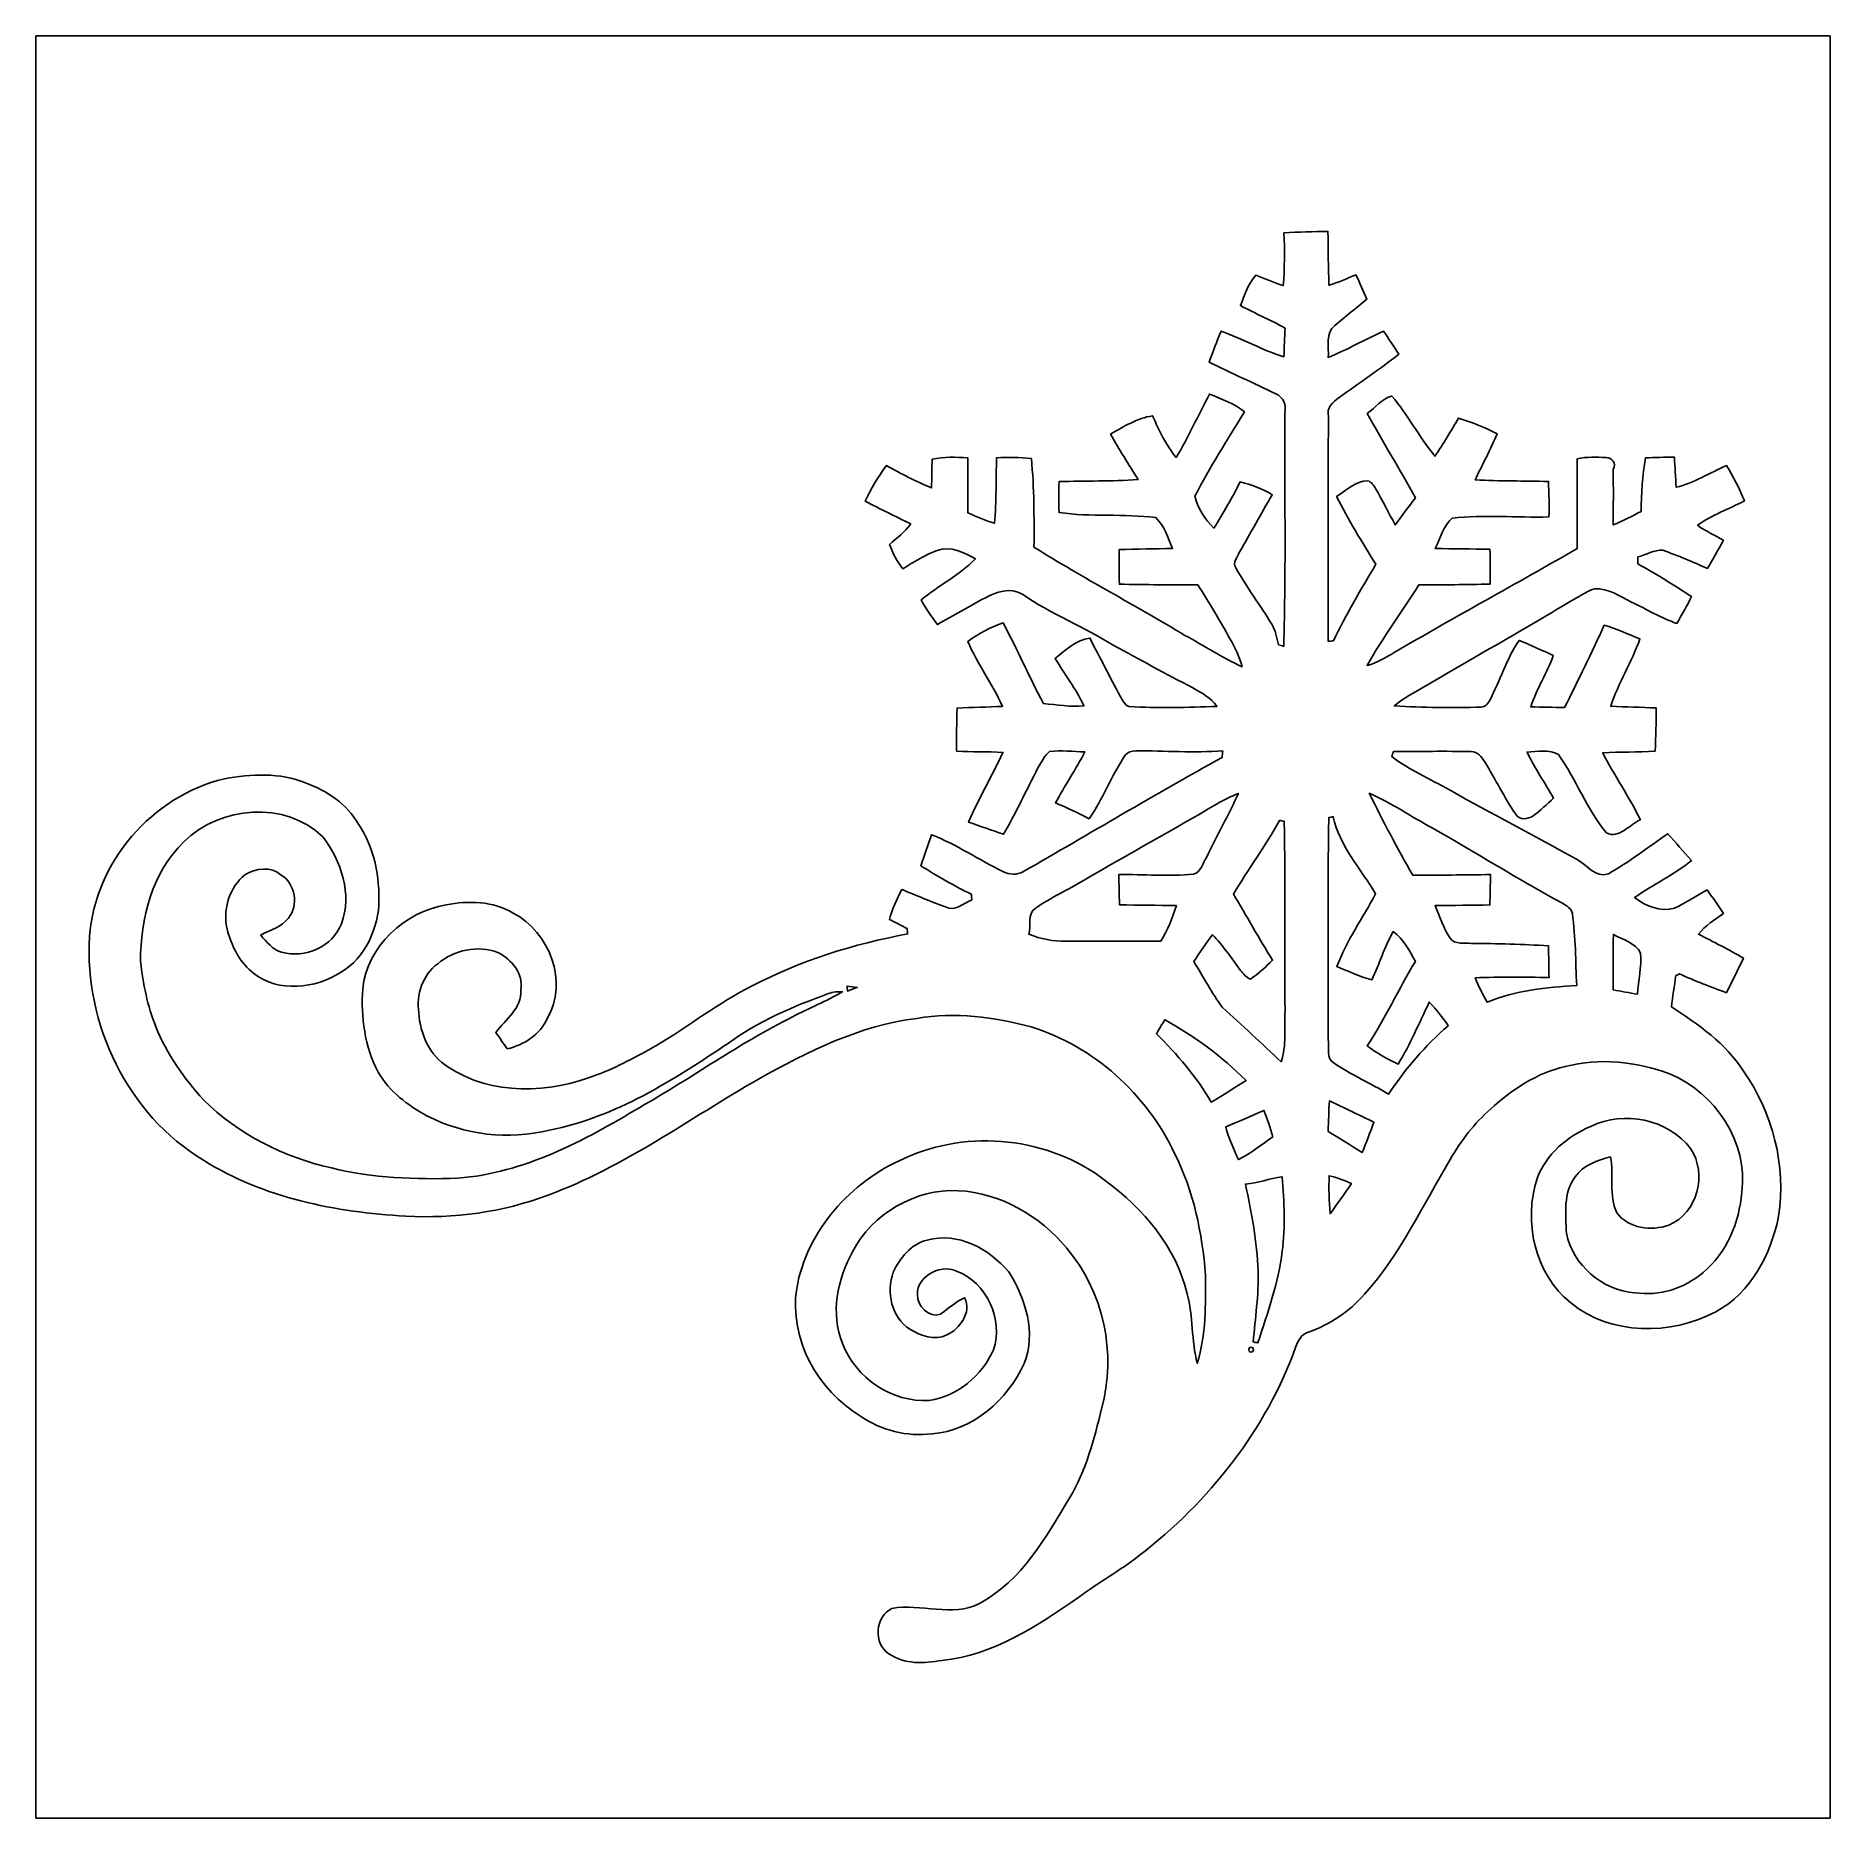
# Model space of a CAD drawing. Header units: centimetres. Extents: x -16.8 to 16.8, y -16.7 to 16.7.
import ezdxf

# ---------------------------------------------------------------- set-up
doc = ezdxf.new("R2010")
doc.units = ezdxf.units.CM
doc.header["$MEASUREMENT"] = 0
doc.layers.add('Layer 1', color=7, linetype='Continuous')

msp = doc.modelspace()

# ---------------------------------------------------------------- linework, layer by layer
at = {"layer": 'Layer 1', "color": 7}
for points, knots in [([(-16.77458, 16.66875), (-16.77458, 16.66875), (16.77458, 16.66875), (16.77458, 16.66875), (16.77458, 16.66875), (16.77458, 16.66875), (16.77458, -16.66875), (16.77458, -16.66875), (16.77458, -16.66875), (16.77458, -16.66875), (-16.77458, -16.66875), (-16.77458, -16.66875), (-16.77458, -16.66875), (-16.77458, -16.66875), (-16.77458, 16.66875), (-16.77458, 16.66875), (-16.77458, 16.66875), (-16.77458, 16.66875), (-16.77458, 16.66875), (-16.77458, 16.66875)], [0, 0, 0, 0, 0.16666667, 0.16666667, 0.16666667, 0.16666667, 0.33333333, 0.33333333, 0.33333333, 0.33333333, 0.5, 0.5, 0.5, 0.5, 0.66666667, 0.66666667, 0.66666667, 0.66666667, 1, 1, 1, 1]), ([(6.56167, 12.9854), (6.58072, 12.65626), (6.57331, 12.3257), (6.55002, 11.99691), (6.55002, 11.99691), (6.3754, 12.05547), (6.2043, 12.12321), (6.03462, 12.19376), (6.03462, 12.19376), (5.88962, 12.03325), (5.82859, 11.82123), (5.74957, 11.62473), (5.74957, 11.62473), (6.02297, 11.47551), (6.31084, 11.35521), (6.58283, 11.20316), (6.58283, 11.20316), (6.57648, 11.02395), (6.56802, 10.84474), (6.56026, 10.66553), (6.56026, 10.66553), (6.15527, 10.79077), (5.78556, 11.00702), (5.38515, 11.14531), (5.38515, 11.14531), (5.30825, 10.9541), (5.23663, 10.76078), (5.16326, 10.56816), (5.16326, 10.56816), (5.57283, 10.35756), (5.99757, 10.1787), (6.40927, 9.97232), (6.40927, 9.97232), (6.54791, 9.91623), (6.61282, 9.76136), (6.57895, 9.61461), (6.57895, 9.61461), (6.57225, 8.15975), (6.60153, 6.70419), (6.55779, 5.24969), (6.55779, 5.24969), (6.52533, 5.25956), (6.49287, 5.26979), (6.46112, 5.28003), (6.46112, 5.28003), (6.42796, 5.4102), (6.40468, 5.54602), (6.33377, 5.66208), (6.33377, 5.66208), (6.11858, 6.01945), (5.86881, 6.35564), (5.66067, 6.71689), (5.66067, 6.71689), (5.59894, 6.81496), (5.68819, 6.91797), (5.72664, 7.00511), (5.72664, 7.00511), (5.93337, 7.36494), (6.13516, 7.72724), (6.34259, 8.08602), (6.34259, 8.08602), (6.15879, 8.20102), (5.95277, 8.2744), (5.74322, 8.3252), (5.74322, 8.3252), (5.59259, 8.03063), (5.43242, 7.741), (5.25321, 7.46266), (5.25321, 7.46266), (5.09058, 7.62459), (4.94312, 7.83131), (4.89797, 8.05639), (4.89797, 8.05639), (5.17102, 8.60107), (5.50792, 9.11507), (5.82401, 9.63718), (5.82401, 9.63718), (5.63492, 9.79699), (5.39397, 9.86931), (5.17172, 9.96879), (5.17172, 9.96879), (4.96076, 9.57474), (4.77943, 9.16517), (4.5466, 8.78346), (4.5466, 8.78346), (4.35292, 9.01559), (4.22875, 9.28899), (4.10633, 9.56169), (4.10633, 9.56169), (3.81811, 9.51759), (3.56976, 9.35955), (3.31964, 9.22161), (3.31964, 9.22161), (3.47733, 8.92881), (3.66219, 8.65223), (3.83469, 8.36789), (3.83469, 8.36789), (3.34222, 8.33684), (2.84868, 8.34496), (2.3562, 8.3312), (2.3562, 8.3312), (2.35409, 8.13823), (2.35409, 7.94526), (2.3562, 7.75194), (2.3562, 7.75194), (2.95698, 7.66727), (3.56729, 7.73536), (4.16913, 7.65669), (4.16913, 7.65669), (4.32153, 7.49617), (4.40126, 7.2831), (4.47781, 7.07849), (4.47781, 7.07849), (4.14549, 7.07425), (3.81353, 7.07037), (3.48156, 7.06085), (3.48156, 7.06085), (3.47945, 6.84495), (3.48156, 6.62905), (3.48509, 6.41244), (3.48509, 6.41244), (3.97369, 6.40009), (4.46264, 6.40327), (4.95159, 6.40009), (4.95159, 6.40009), (5.16643, 6.06813), (5.36328, 5.72523), (5.55801, 5.38092), (5.55801, 5.38092), (5.65079, 5.21935), (5.72876, 5.04825), (5.77956, 4.86833), (5.77956, 4.86833), (5.40738, 5.03308), (5.06906, 5.26274), (4.71135, 5.455), (4.71135, 5.455), (3.77754, 6.01768), (2.81199, 6.52709), (1.88807, 7.10671), (1.88807, 7.10671), (1.89124, 7.65881), (1.89265, 8.21196), (1.83938, 8.76194), (1.83938, 8.76194), (1.62243, 8.78664), (1.40264, 8.79052), (1.18498, 8.7757), (1.18498, 8.7757), (1.18357, 8.36754), (1.18286, 7.95831), (1.15111, 7.55086), (1.15111, 7.55086), (0.98107, 7.60412), (0.81774, 7.67574), (0.65405, 7.74559), (0.65405, 7.74559), (0.65264, 8.08849), (0.65158, 8.43139), (0.65087, 8.77394), (0.65087, 8.77394), (0.42827, 8.79228), (0.20249, 8.79475), (-0.01693, 8.74854), (-0.01693, 8.74854), (-0.01905, 8.57038), (-0.02364, 8.39258), (-0.02681, 8.21408), (-0.02681, 8.21408), (-0.3175, 8.33332), (-0.59619, 8.48007), (-0.87242, 8.62965), (-0.87242, 8.62965), (-1.02694, 8.42222), (-1.15711, 8.19785), (-1.27106, 7.96607), (-1.27106, 7.96607), (-0.98813, 7.82002), (-0.70168, 7.68068), (-0.41557, 7.54027), (-0.41557, 7.54027), (-0.52423, 7.39034), (-0.67204, 7.27675), (-0.81174, 7.15786), (-0.81174, 7.15786), (-0.75318, 6.99276), (-0.67345, 6.83507), (-0.56198, 6.69925), (-0.56198, 6.69925), (-0.35772, 6.83084), (-0.14746, 6.95607), (0.07938, 7.04462), (0.07938, 7.04462), (0.33337, 7.13352), (0.58032, 7.01146), (0.79163, 6.88446), (0.79163, 6.88446), (0.49212, 6.58213), (0.10478, 6.38739), (-0.22225, 6.11787), (-0.22225, 6.11787), (-0.133, 5.95701), (-0.02611, 5.80708), (0.08114, 5.6575), (0.08114, 5.6575), (0.37818, 5.82224), (0.67416, 5.98911), (0.97084, 6.15386), (0.97084, 6.15386), (1.17828, 6.2671), (1.45239, 6.36446), (1.67322, 6.22371), (1.67322, 6.22371), (2.20909, 5.85717), (2.81446, 5.61128), (3.36867, 5.27473), (3.36867, 5.27473), (3.86151, 5.00168), (4.35751, 4.73428), (4.85634, 4.47181), (4.85634, 4.47181), (5.02073, 4.37833), (5.20171, 4.29048), (5.3086, 4.12679), (5.3086, 4.12679), (4.76074, 4.1081), (4.21111, 4.08446), (3.6643, 4.12644), (3.6643, 4.12644), (3.57681, 4.15184), (3.5433, 4.24568), (3.49991, 4.31588), (3.49991, 4.31588), (3.30835, 4.67713), (3.12103, 5.04049), (2.9337, 5.40385), (2.9337, 5.40385), (2.67088, 5.36963), (2.48073, 5.18195), (2.28388, 5.02532), (2.28388, 5.02532), (2.45886, 4.72546), (2.67723, 4.45135), (2.82293, 4.13491), (2.82293, 4.13491), (2.56893, 4.11445), (2.31599, 4.15608), (2.06375, 4.17795), (2.06375, 4.17795), (1.80164, 4.67607), (1.57621, 5.19289), (1.31057, 5.6896), (1.31057, 5.6896), (1.07139, 5.61269), (0.85654, 5.48287), (0.65158, 5.34106), (0.65158, 5.34106), (0.82973, 4.91737), (1.11337, 4.54766), (1.29716, 4.12679), (1.29716, 4.12679), (1.01459, 4.11127), (0.73166, 4.10669), (0.44944, 4.0954), (0.44944, 4.0954), (0.44238, 3.82729), (0.44062, 3.55917), (0.44062, 3.29071), (0.44062, 3.29071), (0.72884, 3.27025), (1.01812, 3.28577), (1.30704, 3.26708), (1.30704, 3.26708), (1.10666, 2.8261), (0.85302, 2.41088), (0.66569, 1.96391), (0.66569, 1.96391), (0.883, 1.88489), (1.10173, 1.8094), (1.32115, 1.73567), (1.32115, 1.73567), (1.55363, 2.13889), (1.74696, 2.56293), (1.9625, 2.97497), (1.9625, 2.97497), (2.03024, 3.0801), (2.07857, 3.20675), (2.18123, 3.28366), (2.18123, 3.28366), (2.39924, 3.31153), (2.62114, 3.27695), (2.84021, 3.27589), (2.84021, 3.27589), (2.67229, 2.94958), (2.4638, 2.64654), (2.29235, 2.32234), (2.29235, 2.32234), (2.50296, 2.22673), (2.71533, 2.13501), (2.91853, 2.02459), (2.91853, 2.02459), (3.18276, 2.39889), (3.33693, 2.83774), (3.59586, 3.21522), (3.59586, 3.21522), (3.6389, 3.27766), (3.71934, 3.29494), (3.79095, 3.29671), (3.79095, 3.29671), (4.33317, 3.296), (4.87645, 3.25579), (5.41867, 3.29494), (5.41867, 3.29494), (5.41443, 3.25367), (5.4102, 3.21204), (5.40632, 3.17041), (5.40632, 3.17041), (4.15219, 2.48073), (2.92382, 1.74449), (1.68275, 1.03188), (1.68275, 1.03188), (1.57021, 0.97226), (1.4284, 0.97543), (1.31621, 1.03364), (1.31621, 1.03364), (0.86254, 1.25483), (0.44132, 1.5427), (-0.03069, 1.72544), (-0.03069, 1.72544), (-0.08678, 1.52894), (-0.16157, 1.33879), (-0.22719, 1.14547), (-0.22719, 1.14547), (0.07867, 0.95109), (0.3937, 0.77117), (0.71967, 0.61242), (0.71967, 0.61242), (0.72108, 0.58632), (0.7239, 0.53411), (0.72531, 0.508), (0.72531, 0.508), (0.56903, 0.44344), (0.40922, 0.27764), (0.23213, 0.375), (0.23213, 0.375), (-0.04374, 0.47413), (-0.31186, 0.59408), (-0.58455, 0.70132), (-0.58455, 0.70132), (-0.67557, 0.52035), (-0.76447, 0.33655), (-0.81421, 0.13899), (-0.81421, 0.13899), (-0.70344, 0.08502), (-0.59443, 0.02822), (-0.48436, -0.02716), (-0.48436, -0.02716), (-0.48119, -0.05292), (-0.47519, -0.10478), (-0.47237, -0.13088), (-0.47237, -0.13088), (-1.4792, -0.32032), (-2.47262, -0.61807), (-3.37891, -1.10314), (-3.37891, -1.10314), (-4.01884, -1.41182), (-4.57024, -1.86761), (-5.18231, -2.22391), (-5.18231, -2.22391), (-5.53649, -2.41935), (-5.89209, -2.61867), (-6.27204, -2.76049), (-6.27204, -2.76049), (-7.16315, -3.11221), (-8.25041, -3.1623), (-9.07274, -2.61549), (-9.07274, -2.61549), (-9.41423, -2.40242), (-9.5885, -1.99637), (-9.61602, -1.6062), (-9.61602, -1.6062), (-9.66329, -1.26753), (-9.54617, -0.89359), (-9.26112, -0.68792), (-9.26112, -0.68792), (-8.95597, -0.43109), (-8.51112, -0.33232), (-8.13435, -0.47872), (-8.13435, -0.47872), (-7.87647, -0.60678), (-7.65069, -0.87454), (-7.70855, -1.18075), (-7.70855, -1.18075), (-7.68209, -1.51906), (-7.99536, -1.72685), (-8.17174, -1.97203), (-8.17174, -1.97203), (-8.10507, -2.07645), (-8.03346, -2.17699), (-7.96114, -2.27824), (-7.96114, -2.27824), (-7.64575, -2.20627), (-7.34801, -2.01401), (-7.21219, -1.71097), (-7.21219, -1.71097), (-6.80755, -1.02764), (-7.17127, -0.09102), (-7.85178, 0.26), (-7.85178, 0.26), (-8.22396, 0.48542), (-8.68609, 0.49565), (-9.10308, 0.41487), (-9.10308, 0.41487), (-9.88095, 0.2794), (-10.57204, -0.35207), (-10.66412, -1.15641), (-10.66412, -1.15641), (-10.69622, -1.68663), (-10.62955, -2.2419), (-10.37343, -2.71498), (-10.37343, -2.71498), (-10.16706, -3.07869), (-9.82204, -3.33516), (-9.46221, -3.53377), (-9.46221, -3.53377), (-8.763, -3.88938), (-7.93574, -3.99133), (-7.17338, -3.80012), (-7.17338, -3.80012), (-5.93619, -3.55882), (-4.85599, -2.8642), (-3.82623, -2.1717), (-3.82623, -2.1717), (-3.25826, -1.76142), (-2.6102, -1.48273), (-1.95404, -1.24672), (-1.95404, -1.24672), (-1.87078, -1.21356), (-1.78118, -1.2065), (-1.69228, -1.21144), (-1.69228, -1.21144), (-1.99284, -1.38853), (-2.31881, -1.51589), (-2.62573, -1.68063), (-2.62573, -1.68063), (-3.61915, -2.17346), (-4.51873, -2.82822), (-5.48217, -3.37326), (-5.48217, -3.37326), (-6.52568, -4.00226), (-7.64787, -4.60163), (-8.8833, -4.69865), (-8.8833, -4.69865), (-9.67387, -4.72722), (-10.47574, -4.69512), (-11.24726, -4.50709), (-11.24726, -4.50709), (-12.13838, -4.30636), (-12.98822, -3.87809), (-13.64227, -3.23497), (-13.64227, -3.23497), (-14.00175, -2.8261), (-14.33548, -2.37808), (-14.53021, -1.86514), (-14.53021, -1.86514), (-14.69037, -1.47743), (-14.76728, -1.06116), (-14.81878, -0.64699), (-14.81878, -0.64699), (-14.8142, 0.15769), (-14.60712, 1.01494), (-14.0081, 1.59067), (-14.0081, 1.59067), (-13.33288, 2.26695), (-12.10945, 2.37031), (-11.40531, 1.6824), (-11.40531, 1.6824), (-11.0684, 1.22908), (-10.85356, 0.61489), (-11.06276, 0.06068), (-11.06276, 0.06068), (-11.22292, -0.37324), (-11.74574, -0.59231), (-12.17965, -0.47166), (-12.17965, -0.47166), (-12.34969, -0.42474), (-12.45623, -0.27517), (-12.57124, -0.15275), (-12.57124, -0.15275), (-12.39591, -0.05256), (-12.17789, -0.00635), (-12.05336, 0.1651), (-12.05336, 0.1651), (-11.85686, 0.40675), (-11.92142, 0.80645), (-12.18741, 0.9719), (-12.18741, 0.9719), (-12.37368, 1.13736), (-12.6679, 1.10384), (-12.86581, 0.97614), (-12.86581, 0.97614), (-13.14697, 0.75389), (-13.26691, 0.36583), (-13.21294, 0.01764), (-13.21294, 0.01764), (-13.14133, -0.28116), (-13.01538, -0.57856), (-12.78714, -0.79304), (-12.78714, -0.79304), (-12.36028, -1.21285), (-11.6586, -1.18216), (-11.16542, -0.89853), (-11.16542, -0.89853), (-10.67294, -0.66216), (-10.40059, -0.11536), (-10.36038, 0.41028), (-10.36038, 0.41028), (-10.34803, 0.93416), (-10.43728, 1.48308), (-10.74244, 1.92123), (-10.74244, 1.92123), (-10.95234, 2.29976), (-11.3344, 2.54882), (-11.73127, 2.69593), (-11.73127, 2.69593), (-12.2114, 2.89137), (-12.75009, 2.86526), (-13.25069, 2.77283), (-13.25069, 2.77283), (-14.60112, 2.45075), (-15.66827, 1.21038), (-15.7734, -0.17745), (-15.7734, -0.17745), (-15.86971, -1.81328), (-15.05903, -3.5112), (-13.63909, -4.3628), (-13.63909, -4.3628), (-12.51303, -5.07048), (-11.17071, -5.33541), (-9.85908, -5.40808), (-9.85908, -5.40808), (-8.95809, -5.45818), (-8.04263, -5.33647), (-7.19702, -5.01438), (-7.19702, -5.01438), (-5.78238, -4.49263), (-4.55965, -3.58775), (-3.26037, -2.84409), (-3.26037, -2.84409), (-2.33786, -2.32551), (-1.3656, -1.84115), (-0.30163, -1.70886), (-0.30163, -1.70886), (0.41204, -1.58644), (1.14335, -1.68275), (1.83691, -1.87008), (1.83691, -1.87008), (3.01272, -2.23379), (3.99344, -3.12596), (4.51873, -4.23404), (4.51873, -4.23404), (4.87292, -4.9403), (5.03449, -5.72488), (5.09517, -6.50804), (5.09517, -6.50804), (5.09799, -7.05908), (5.10752, -7.63023), (4.94101, -8.16222), (4.94101, -8.16222), (4.82847, -7.73677), (4.86833, -7.28416), (4.75121, -6.85871), (4.75121, -6.85871), (4.5466, -5.98734), (3.93065, -5.26979), (3.22651, -4.74627), (3.22651, -4.74627), (2.17241, -3.93241), (0.6664, -3.77225), (-0.54116, -4.32858), (-0.54116, -4.32858), (-1.53776, -4.76638), (-2.35832, -5.67161), (-2.54917, -6.76063), (-2.54917, -6.76063), (-2.69099, -7.70996), (-2.159, -8.66352), (-1.35502, -9.14929), (-1.35502, -9.14929), (-0.96838, -9.41564), (-0.48578, -9.53946), (-0.01834, -9.47808), (-0.01834, -9.47808), (0.75424, -9.42552), (1.39136, -8.84026), (1.70744, -8.16363), (1.70744, -8.16363), (1.93111, -7.59319), (1.73284, -6.94443), (1.41605, -6.44948), (1.41605, -6.44948), (1.05375, -6.02509), (0.46108, -5.69313), (-0.10866, -5.85611), (-0.10866, -5.85611), (-0.40781, -5.92702), (-0.62018, -6.18913), (-0.74189, -6.4583), (-0.74189, -6.4583), (-0.883, -6.82978), (-0.77329, -7.30074), (-0.43286, -7.52369), (-0.43286, -7.52369), (-0.23248, -7.64857), (0.03246, -7.74524), (0.26, -7.63164), (0.26, -7.63164), (0.50588, -7.50817), (0.72602, -7.21501), (0.59126, -6.9342), (0.59126, -6.9342), (0.45226, -7.00158), (0.32985, -7.09683), (0.20779, -7.19032), (0.20779, -7.19032), (0.03351, -7.37799), (-0.25365, -7.15292), (-0.28399, -6.95396), (-0.28399, -6.95396), (-0.36477, -6.56872), (0.11289, -6.28544), (0.44238, -6.43678), (0.44238, -6.43678), (1.00083, -6.65057), (1.32221, -7.34201), (1.13206, -7.90998), (1.13206, -7.90998), (0.91193, -8.39011), (0.46108, -8.78558), (-0.07338, -8.85507), (-0.07338, -8.85507), (-0.76941, -8.90023), (-1.44427, -8.43315), (-1.69298, -7.78969), (-1.69298, -7.78969), (-1.92158, -7.23089), (-1.78576, -6.59201), (-1.50636, -6.07766), (-1.50636, -6.07766), (-1.13489, -5.36011), (-0.33408, -4.89373), (0.47413, -4.93219), (0.47413, -4.93219), (1.26365, -4.9724), (1.99919, -5.40526), (2.49837, -6.00428), (2.49837, -6.00428), (3.19476, -6.81778), (3.43535, -7.98442), (3.15207, -9.01277), (3.15207, -9.01277), (3.00849, -9.5818), (2.8635, -10.16423), (2.55764, -10.67188), (2.55764, -10.67188), (2.11314, -11.41801), (1.66088, -12.2241), (0.87207, -12.65449), (0.87207, -12.65449), (0.35842, -12.91555), (-0.22931, -12.65096), (-0.76694, -12.74551), (-0.76694, -12.74551), (-1.07809, -12.89297), (-1.1243, -13.40803), (-0.82479, -13.59394), (-0.82479, -13.59394), (-0.53904, -13.79502), (-0.16369, -13.78091), (0.16475, -13.71812), (0.16475, -13.71812), (1.12607, -13.6271), (1.9558, -13.07006), (2.72697, -12.53419), (2.72697, -12.53419), (3.09245, -12.25973), (3.49638, -12.04066), (3.85621, -11.75844), (3.85621, -11.75844), (5.15832, -10.7509), (6.23006, -9.404), (6.78709, -7.84472), (6.78709, -7.84472), (6.83013, -7.73395), (6.88834, -7.6133), (7.01393, -7.58084), (7.01393, -7.58084), (7.41962, -7.44008), (7.78651, -7.19349), (8.06873, -6.86929), (8.06873, -6.86929), (8.73654, -6.12105), (9.16199, -5.20277), (9.67317, -4.3494), (9.67317, -4.3494), (9.86825, -3.99486), (10.12331, -3.67453), (10.42494, -3.40466), (10.42494, -3.40466), (10.82393, -3.04412), (11.28783, -2.72732), (11.82123, -2.61232), (11.82123, -2.61232), (12.46152, -2.43487), (13.15156, -2.51954), (13.76856, -2.74673), (13.76856, -2.74673), (14.62828, -3.08963), (15.24212, -4.02943), (15.12535, -4.96147), (15.12535, -4.96147), (15.07208, -5.52379), (14.8463, -6.09671), (14.39968, -6.46148), (14.39968, -6.46148), (14.05255, -6.76416), (13.57912, -6.90809), (13.12157, -6.84248), (13.12157, -6.84248), (12.51514, -6.79803), (11.96587, -6.32495), (11.84557, -5.72805), (11.84557, -5.72805), (11.82864, -5.37633), (11.78207, -4.97099), (12.00891, -4.67148), (12.00891, -4.67148), (12.1606, -4.45347), (12.42307, -4.36562), (12.6686, -4.30001), (12.6686, -4.30001), (12.7381, -4.64573), (12.62839, -5.01932), (12.78572, -5.34635), (12.78572, -5.34635), (13.00092, -5.64056), (13.43272, -5.69172), (13.75833, -5.57777), (13.75833, -5.57777), (14.29879, -5.34846), (14.48047, -4.61892), (14.16614, -4.14338), (14.16614, -4.14338), (13.74704, -3.59304), (12.91414, -3.42547), (12.30312, -3.72921), (12.30312, -3.72921), (11.86392, -3.91548), (11.46739, -4.24744), (11.29418, -4.70182), (11.29418, -4.70182), (11.04089, -5.5051), (11.24373, -6.48406), (11.9186, -7.02486), (11.9186, -7.02486), (12.67142, -7.64505), (13.79855, -7.64328), (14.63746, -7.19561), (14.63746, -7.19561), (15.30103, -6.84177), (15.66651, -6.12175), (15.81115, -5.40949), (15.81115, -5.40949), (15.95684, -4.46405), (15.70426, -3.47521), (15.15463, -2.69663), (15.15463, -2.69663), (14.82725, -2.17629), (14.31325, -1.82245), (13.80596, -1.49578), (13.80596, -1.49578), (13.82959, -1.29963), (13.86064, -1.1049), (13.89133, -0.90981), (13.89133, -0.90981), (13.90862, -0.90135), (13.94248, -0.88406), (13.95942, -0.87524), (13.95942, -0.87524), (14.24376, -1.01106), (14.5415, -1.11619), (14.83501, -1.23049), (14.83501, -1.23049), (14.94543, -1.016), (15.05126, -0.79975), (15.15286, -0.58103), (15.15286, -0.58103), (14.87805, -0.42122), (14.59371, -0.2794), (14.31114, -0.13441), (14.31114, -0.13441), (14.44061, 0.02505), (14.61523, 0.13617), (14.78068, 0.25471), (14.78068, 0.25471), (14.68649, 0.40605), (14.57819, 0.54857), (14.47518, 0.69286), (14.47518, 0.69286), (14.2688, 0.58737), (14.08007, 0.44697), (13.86734, 0.35348), (13.86734, 0.35348), (13.59606, 0.27481), (13.32936, 0.39088), (13.11839, 0.5521), (13.11839, 0.5521), (13.46412, 0.79551), (13.85182, 0.97437), (14.18202, 1.24107), (14.18202, 1.24107), (14.03456, 1.41005), (13.88816, 1.57974), (13.73717, 1.74554), (13.73717, 1.74554), (13.37169, 1.48943), (13.01468, 1.21779), (12.62944, 0.99236), (12.62944, 0.99236), (12.37862, 0.91334), (12.22375, 1.16875), (12.03113, 1.26894), (12.03113, 1.26894), (11.24373, 1.7085), (10.44293, 2.12407), (9.65553, 2.56399), (9.65553, 2.56399), (9.29322, 2.76613), (8.91399, 2.9397), (8.57885, 3.18699), (8.57885, 3.18699), (8.58661, 3.21098), (8.60284, 3.25931), (8.61095, 3.2833), (8.61095, 3.2833), (9.09496, 3.2826), (9.57897, 3.29106), (10.06299, 3.28189), (10.06299, 3.28189), (10.18505, 3.28718), (10.25772, 3.17606), (10.31769, 3.08681), (10.31769, 3.08681), (10.51736, 2.76542), (10.67999, 2.42076), (10.89731, 2.11032), (10.89731, 2.11032), (10.95975, 1.9939), (11.12308, 2.0126), (11.22116, 2.07963), (11.22116, 2.07963), (11.35803, 2.1784), (11.4808, 2.29517), (11.60427, 2.41053), (11.60427, 2.41053), (11.43741, 2.69699), (11.25432, 2.97427), (11.10686, 3.27131), (11.10686, 3.27131), (11.29982, 3.27907), (11.51925, 3.32952), (11.69423, 3.22756), (11.69423, 3.22756), (12.02549, 2.76013), (12.2241, 2.20416), (12.59205, 1.76001), (12.59205, 1.76001), (12.82806, 1.64147), (13.03091, 1.9237), (13.2267, 2.00731), (13.2267, 2.00731), (13.01574, 2.43734), (12.74057, 2.83175), (12.5222, 3.2579), (12.5222, 3.2579), (12.84817, 3.28048), (13.1759, 3.2639), (13.50186, 3.28965), (13.50186, 3.28965), (13.5188, 3.55917), (13.52374, 3.82905), (13.52162, 4.09857), (13.52162, 4.09857), (13.23869, 4.10951), (12.95576, 4.11621), (12.67354, 4.12962), (12.67354, 4.12962), (12.81254, 4.56777), (13.06689, 4.95759), (13.21858, 5.39115), (13.21858, 5.39115), (12.99386, 5.47158), (12.78079, 5.582), (12.54901, 5.64303), (12.54901, 5.64303), (12.31265, 5.12586), (12.06712, 4.61257), (11.80888, 4.10598), (11.80888, 4.10598), (11.59722, 4.10986), (11.3859, 4.11339), (11.17565, 4.11762), (11.17565, 4.11762), (11.28712, 4.45064), (11.47868, 4.74874), (11.59863, 5.07824), (11.59863, 5.07824), (11.3859, 5.1749), (11.17424, 5.27473), (10.95728, 5.36081), (10.95728, 5.36081), (10.72727, 5.00803), (10.59674, 4.60375), (10.40483, 4.23086), (10.40483, 4.23086), (10.37026, 4.17513), (10.32263, 4.10986), (10.2489, 4.11409), (10.2489, 4.11409), (9.70774, 4.09116), (9.16552, 4.10457), (8.62506, 4.13667), (8.62506, 4.13667), (8.72949, 4.22769), (8.84943, 4.29719), (8.96867, 4.36809), (8.96867, 4.36809), (9.99419, 4.96429), (11.02078, 5.55872), (12.04277, 6.16162), (12.04277, 6.16162), (12.15002, 6.2163), (12.25021, 6.29567), (12.3698, 6.32425), (12.3698, 6.32425), (12.62697, 6.34153), (12.84076, 6.18419), (13.0616, 6.07907), (13.0616, 6.07907), (13.34311, 5.94289), (13.61299, 5.77956), (13.90967, 5.67725), (13.90967, 5.67725), (14.00281, 5.84376), (14.09947, 6.00851), (14.18202, 6.18102), (14.18202, 6.18102), (13.85605, 6.40009), (13.51739, 6.60012), (13.1766, 6.79521), (13.1766, 6.79521), (13.17766, 6.83789), (13.17872, 6.88022), (13.18013, 6.92256), (13.18013, 6.92256), (13.33394, 6.96101), (13.48281, 7.06226), (13.64509, 7.04568), (13.64509, 7.04568), (13.92978, 6.95007), (14.20495, 6.82625), (14.48012, 6.70595), (14.48012, 6.70595), (14.58348, 6.87987), (14.68826, 7.05379), (14.77962, 7.23512), (14.77962, 7.23512), (14.61629, 7.32472), (14.44766, 7.40586), (14.29632, 7.51487), (14.29632, 7.51487), (14.56443, 7.70608), (14.87876, 7.82073), (15.17121, 7.9689), (15.17121, 7.9689), (15.08442, 8.20102), (14.9666, 8.42045), (14.83819, 8.63177), (14.83819, 8.63177), (14.52457, 8.49665), (14.23106, 8.30792), (13.89768, 8.22572), (13.89768, 8.22572), (13.88216, 8.41375), (13.87369, 8.60284), (13.86346, 8.79087), (13.86346, 8.79087), (13.68249, 8.78487), (13.50151, 8.78487), (13.32089, 8.77535), (13.32089, 8.77535), (13.26303, 8.44444), (13.24575, 8.10824), (13.2394, 7.77275), (13.2394, 7.77275), (13.07006, 7.68138), (12.89685, 7.59707), (12.72011, 7.52087), (12.72011, 7.52087), (12.7187, 7.86624), (12.72575, 8.21161), (12.71729, 8.55698), (12.71729, 8.55698), (12.78961, 8.67974), (12.69047, 8.7757), (12.58923, 8.78099), (12.58923, 8.78099), (12.40755, 8.79122), (12.22304, 8.79757), (12.04454, 8.757), (12.04454, 8.757), (12.04701, 8.1975), (12.04912, 7.63764), (12.0456, 7.07813), (12.0456, 7.07813), (10.9093, 6.42338), (9.75572, 5.79931), (8.62542, 5.13362), (8.62542, 5.13362), (8.46137, 5.04472), (8.30192, 4.93818), (8.11812, 4.89338), (8.11812, 4.89338), (8.41128, 5.41408), (8.76653, 5.89668), (9.08544, 6.40151), (9.08544, 6.40151), (9.52923, 6.40221), (9.97338, 6.40151), (10.41788, 6.41456), (10.41788, 6.41456), (10.41929, 6.63152), (10.41682, 6.84847), (10.41435, 7.06508), (10.41435, 7.06508), (10.07357, 7.0739), (9.73279, 7.07461), (9.39236, 7.07884), (9.39236, 7.07884), (9.48866, 7.27004), (9.54087, 7.50323), (9.70774, 7.64611), (9.70774, 7.64611), (10.30323, 7.71313), (10.91212, 7.6581), (11.5129, 7.66974), (11.5129, 7.66974), (11.5383, 7.89058), (11.51114, 8.11354), (11.50761, 8.33437), (11.50761, 8.33437), (11.05112, 8.34461), (10.59427, 8.34002), (10.13848, 8.3626), (10.13848, 8.3626), (10.27077, 8.65152), (10.42705, 8.92951), (10.54911, 9.22373), (10.54911, 9.22373), (10.31946, 9.34791), (10.07392, 9.43751), (9.82768, 9.52077), (9.82768, 9.52077), (9.68481, 9.27982), (9.5437, 9.03781), (9.38601, 8.80604), (9.38601, 8.80604), (9.09426, 9.16446), (8.87801, 9.57827), (8.5785, 9.93105), (8.5785, 9.93105), (8.39258, 9.88519), (8.27158, 9.70986), (8.11847, 9.60579), (8.11847, 9.60579), (8.41728, 9.07909), (8.72243, 8.55627), (9.02159, 8.02957), (9.02159, 8.02957), (8.89459, 7.8613), (8.76829, 7.69197), (8.64376, 7.52228), (8.64376, 7.52228), (8.51676, 7.74771), (8.40422, 7.98089), (8.27229, 8.20314), (8.27229, 8.20314), (8.24124, 8.26452), (8.19679, 8.32273), (8.13047, 8.34707), (8.13047, 8.34707), (7.89905, 8.33967), (7.73042, 8.16751), (7.54697, 8.05215), (7.54697, 8.05215), (7.76323, 7.61436), (8.02534, 7.2009), (8.27899, 6.78392), (8.27899, 6.78392), (8.00347, 6.31331), (7.72336, 5.84412), (7.48665, 5.35234), (7.48665, 5.35234), (7.46301, 5.34987), (7.41539, 5.34458), (7.3914, 5.34211), (7.3914, 5.34211), (7.39528, 6.74229), (7.38046, 8.14317), (7.39528, 9.54334), (7.39528, 9.54334), (7.35012, 9.70986), (7.47783, 9.82133), (7.59354, 9.90424), (7.59354, 9.90424), (7.97031, 10.1667), (8.34461, 10.43376), (8.70902, 10.71351), (8.70902, 10.71351), (8.6166, 10.85991), (8.52064, 11.0042), (8.42257, 11.14672), (8.42257, 11.14672), (8.07614, 10.98409), (7.74065, 10.79818), (7.38646, 10.65283), (7.38646, 10.65283), (7.41398, 10.85286), (7.32896, 11.11497), (7.51346, 11.25361), (7.51346, 11.25361), (7.7089, 11.42012), (7.91069, 11.57887), (8.10966, 11.7415), (8.10966, 11.7415), (8.04898, 11.89602), (7.97701, 12.04595), (7.90892, 12.19694), (7.90892, 12.19694), (7.741, 12.13167), (7.57731, 12.05512), (7.40445, 12.00362), (7.40445, 12.00362), (7.39105, 12.33946), (7.38893, 12.67531), (7.38505, 13.01115), (7.38505, 13.01115), (7.11024, 13.00868), (6.83577, 12.99704), (6.56167, 12.9854)], [0, 0, 0, 0, 0.00343643, 0.00343643, 0.00343643, 0.00343643, 0.00687285, 0.00687285, 0.00687285, 0.00687285, 0.01030928, 0.01030928, 0.01030928, 0.01030928, 0.0137457, 0.0137457, 0.0137457, 0.0137457, 0.01718213, 0.01718213, 0.01718213, 0.01718213, 0.02061856, 0.02061856, 0.02061856, 0.02061856, 0.02405498, 0.02405498, 0.02405498, 0.02405498, 0.02749141, 0.02749141, 0.02749141, 0.02749141, 0.03092784, 0.03092784, 0.03092784, 0.03092784, 0.03436426, 0.03436426, 0.03436426, 0.03436426, 0.03780069, 0.03780069, 0.03780069, 0.03780069, 0.04123711, 0.04123711, 0.04123711, 0.04123711, 0.04467354, 0.04467354, 0.04467354, 0.04467354, 0.04810997, 0.04810997, 0.04810997, 0.04810997, 0.05154639, 0.05154639, 0.05154639, 0.05154639, 0.05498282, 0.05498282, 0.05498282, 0.05498282, 0.05841924, 0.05841924, 0.05841924, 0.05841924, 0.06185567, 0.06185567, 0.06185567, 0.06185567, 0.0652921, 0.0652921, 0.0652921, 0.0652921, 0.06872852, 0.06872852, 0.06872852, 0.06872852, 0.07216495, 0.07216495, 0.07216495, 0.07216495, 0.07560137, 0.07560137, 0.07560137, 0.07560137, 0.0790378, 0.0790378, 0.0790378, 0.0790378, 0.08247423, 0.08247423, 0.08247423, 0.08247423, 0.08591065, 0.08591065, 0.08591065, 0.08591065, 0.08934708, 0.08934708, 0.08934708, 0.08934708, 0.09278351, 0.09278351, 0.09278351, 0.09278351, 0.09621993, 0.09621993, 0.09621993, 0.09621993, 0.09965636, 0.09965636, 0.09965636, 0.09965636, 0.10309278, 0.10309278, 0.10309278, 0.10309278, 0.10652921, 0.10652921, 0.10652921, 0.10652921, 0.10996564, 0.10996564, 0.10996564, 0.10996564, 0.11340206, 0.11340206, 0.11340206, 0.11340206, 0.11683849, 0.11683849, 0.11683849, 0.11683849, 0.12027491, 0.12027491, 0.12027491, 0.12027491, 0.12371134, 0.12371134, 0.12371134, 0.12371134, 0.12714777, 0.12714777, 0.12714777, 0.12714777, 0.13058419, 0.13058419, 0.13058419, 0.13058419, 0.13402062, 0.13402062, 0.13402062, 0.13402062, 0.13745704, 0.13745704, 0.13745704, 0.13745704, 0.14089347, 0.14089347, 0.14089347, 0.14089347, 0.1443299, 0.1443299, 0.1443299, 0.1443299, 0.14776632, 0.14776632, 0.14776632, 0.14776632, 0.15120275, 0.15120275, 0.15120275, 0.15120275, 0.15463918, 0.15463918, 0.15463918, 0.15463918, 0.1580756, 0.1580756, 0.1580756, 0.1580756, 0.16151203, 0.16151203, 0.16151203, 0.16151203, 0.16494845, 0.16494845, 0.16494845, 0.16494845, 0.16838488, 0.16838488, 0.16838488, 0.16838488, 0.17182131, 0.17182131, 0.17182131, 0.17182131, 0.17525773, 0.17525773, 0.17525773, 0.17525773, 0.17869416, 0.17869416, 0.17869416, 0.17869416, 0.18213058, 0.18213058, 0.18213058, 0.18213058, 0.18556701, 0.18556701, 0.18556701, 0.18556701, 0.18900344, 0.18900344, 0.18900344, 0.18900344, 0.19243986, 0.19243986, 0.19243986, 0.19243986, 0.19587629, 0.19587629, 0.19587629, 0.19587629, 0.19931271, 0.19931271, 0.19931271, 0.19931271, 0.20274914, 0.20274914, 0.20274914, 0.20274914, 0.20618557, 0.20618557, 0.20618557, 0.20618557, 0.20962199, 0.20962199, 0.20962199, 0.20962199, 0.21305842, 0.21305842, 0.21305842, 0.21305842, 0.21649485, 0.21649485, 0.21649485, 0.21649485, 0.21993127, 0.21993127, 0.21993127, 0.21993127, 0.2233677, 0.2233677, 0.2233677, 0.2233677, 0.22680412, 0.22680412, 0.22680412, 0.22680412, 0.23024055, 0.23024055, 0.23024055, 0.23024055, 0.23367698, 0.23367698, 0.23367698, 0.23367698, 0.2371134, 0.2371134, 0.2371134, 0.2371134, 0.24054983, 0.24054983, 0.24054983, 0.24054983, 0.24398625, 0.24398625, 0.24398625, 0.24398625, 0.24742268, 0.24742268, 0.24742268, 0.24742268, 0.25085911, 0.25085911, 0.25085911, 0.25085911, 0.25429553, 0.25429553, 0.25429553, 0.25429553, 0.25773196, 0.25773196, 0.25773196, 0.25773196, 0.26116838, 0.26116838, 0.26116838, 0.26116838, 0.26460481, 0.26460481, 0.26460481, 0.26460481, 0.26804124, 0.26804124, 0.26804124, 0.26804124, 0.27147766, 0.27147766, 0.27147766, 0.27147766, 0.27491409, 0.27491409, 0.27491409, 0.27491409, 0.27835052, 0.27835052, 0.27835052, 0.27835052, 0.28178694, 0.28178694, 0.28178694, 0.28178694, 0.28522337, 0.28522337, 0.28522337, 0.28522337, 0.28865979, 0.28865979, 0.28865979, 0.28865979, 0.29209622, 0.29209622, 0.29209622, 0.29209622, 0.29553265, 0.29553265, 0.29553265, 0.29553265, 0.29896907, 0.29896907, 0.29896907, 0.29896907, 0.3024055, 0.3024055, 0.3024055, 0.3024055, 0.30584192, 0.30584192, 0.30584192, 0.30584192, 0.30927835, 0.30927835, 0.30927835, 0.30927835, 0.31271478, 0.31271478, 0.31271478, 0.31271478, 0.3161512, 0.3161512, 0.3161512, 0.3161512, 0.31958763, 0.31958763, 0.31958763, 0.31958763, 0.32302405, 0.32302405, 0.32302405, 0.32302405, 0.32646048, 0.32646048, 0.32646048, 0.32646048, 0.32989691, 0.32989691, 0.32989691, 0.32989691, 0.33333333, 0.33333333, 0.33333333, 0.33333333, 0.33676976, 0.33676976, 0.33676976, 0.33676976, 0.34020619, 0.34020619, 0.34020619, 0.34020619, 0.34364261, 0.34364261, 0.34364261, 0.34364261, 0.34707904, 0.34707904, 0.34707904, 0.34707904, 0.35051546, 0.35051546, 0.35051546, 0.35051546, 0.35395189, 0.35395189, 0.35395189, 0.35395189, 0.35738832, 0.35738832, 0.35738832, 0.35738832, 0.36082474, 0.36082474, 0.36082474, 0.36082474, 0.36426117, 0.36426117, 0.36426117, 0.36426117, 0.36769759, 0.36769759, 0.36769759, 0.36769759, 0.37113402, 0.37113402, 0.37113402, 0.37113402, 0.37457045, 0.37457045, 0.37457045, 0.37457045, 0.37800687, 0.37800687, 0.37800687, 0.37800687, 0.3814433, 0.3814433, 0.3814433, 0.3814433, 0.38487973, 0.38487973, 0.38487973, 0.38487973, 0.38831615, 0.38831615, 0.38831615, 0.38831615, 0.39175258, 0.39175258, 0.39175258, 0.39175258, 0.395189, 0.395189, 0.395189, 0.395189, 0.39862543, 0.39862543, 0.39862543, 0.39862543, 0.40206186, 0.40206186, 0.40206186, 0.40206186, 0.40549828, 0.40549828, 0.40549828, 0.40549828, 0.40893471, 0.40893471, 0.40893471, 0.40893471, 0.41237113, 0.41237113, 0.41237113, 0.41237113, 0.41580756, 0.41580756, 0.41580756, 0.41580756, 0.41924399, 0.41924399, 0.41924399, 0.41924399, 0.42268041, 0.42268041, 0.42268041, 0.42268041, 0.42611684, 0.42611684, 0.42611684, 0.42611684, 0.42955326, 0.42955326, 0.42955326, 0.42955326, 0.43298969, 0.43298969, 0.43298969, 0.43298969, 0.43642612, 0.43642612, 0.43642612, 0.43642612, 0.43986254, 0.43986254, 0.43986254, 0.43986254, 0.44329897, 0.44329897, 0.44329897, 0.44329897, 0.4467354, 0.4467354, 0.4467354, 0.4467354, 0.45017182, 0.45017182, 0.45017182, 0.45017182, 0.45360825, 0.45360825, 0.45360825, 0.45360825, 0.45704467, 0.45704467, 0.45704467, 0.45704467, 0.4604811, 0.4604811, 0.4604811, 0.4604811, 0.46391753, 0.46391753, 0.46391753, 0.46391753, 0.46735395, 0.46735395, 0.46735395, 0.46735395, 0.47079038, 0.47079038, 0.47079038, 0.47079038, 0.4742268, 0.4742268, 0.4742268, 0.4742268, 0.47766323, 0.47766323, 0.47766323, 0.47766323, 0.48109966, 0.48109966, 0.48109966, 0.48109966, 0.48453608, 0.48453608, 0.48453608, 0.48453608, 0.48797251, 0.48797251, 0.48797251, 0.48797251, 0.49140893, 0.49140893, 0.49140893, 0.49140893, 0.49484536, 0.49484536, 0.49484536, 0.49484536, 0.49828179, 0.49828179, 0.49828179, 0.49828179, 0.50171821, 0.50171821, 0.50171821, 0.50171821, 0.50515464, 0.50515464, 0.50515464, 0.50515464, 0.50859107, 0.50859107, 0.50859107, 0.50859107, 0.51202749, 0.51202749, 0.51202749, 0.51202749, 0.51546392, 0.51546392, 0.51546392, 0.51546392, 0.51890034, 0.51890034, 0.51890034, 0.51890034, 0.52233677, 0.52233677, 0.52233677, 0.52233677, 0.5257732, 0.5257732, 0.5257732, 0.5257732, 0.52920962, 0.52920962, 0.52920962, 0.52920962, 0.53264605, 0.53264605, 0.53264605, 0.53264605, 0.53608247, 0.53608247, 0.53608247, 0.53608247, 0.5395189, 0.5395189, 0.5395189, 0.5395189, 0.54295533, 0.54295533, 0.54295533, 0.54295533, 0.54639175, 0.54639175, 0.54639175, 0.54639175, 0.54982818, 0.54982818, 0.54982818, 0.54982818, 0.5532646, 0.5532646, 0.5532646, 0.5532646, 0.55670103, 0.55670103, 0.55670103, 0.55670103, 0.56013746, 0.56013746, 0.56013746, 0.56013746, 0.56357388, 0.56357388, 0.56357388, 0.56357388, 0.56701031, 0.56701031, 0.56701031, 0.56701031, 0.57044674, 0.57044674, 0.57044674, 0.57044674, 0.57388316, 0.57388316, 0.57388316, 0.57388316, 0.57731959, 0.57731959, 0.57731959, 0.57731959, 0.58075601, 0.58075601, 0.58075601, 0.58075601, 0.58419244, 0.58419244, 0.58419244, 0.58419244, 0.58762887, 0.58762887, 0.58762887, 0.58762887, 0.59106529, 0.59106529, 0.59106529, 0.59106529, 0.59450172, 0.59450172, 0.59450172, 0.59450172, 0.59793814, 0.59793814, 0.59793814, 0.59793814, 0.60137457, 0.60137457, 0.60137457, 0.60137457, 0.604811, 0.604811, 0.604811, 0.604811, 0.60824742, 0.60824742, 0.60824742, 0.60824742, 0.61168385, 0.61168385, 0.61168385, 0.61168385, 0.61512027, 0.61512027, 0.61512027, 0.61512027, 0.6185567, 0.6185567, 0.6185567, 0.6185567, 0.62199313, 0.62199313, 0.62199313, 0.62199313, 0.62542955, 0.62542955, 0.62542955, 0.62542955, 0.62886598, 0.62886598, 0.62886598, 0.62886598, 0.63230241, 0.63230241, 0.63230241, 0.63230241, 0.63573883, 0.63573883, 0.63573883, 0.63573883, 0.63917526, 0.63917526, 0.63917526, 0.63917526, 0.64261168, 0.64261168, 0.64261168, 0.64261168, 0.64604811, 0.64604811, 0.64604811, 0.64604811, 0.64948454, 0.64948454, 0.64948454, 0.64948454, 0.65292096, 0.65292096, 0.65292096, 0.65292096, 0.65635739, 0.65635739, 0.65635739, 0.65635739, 0.65979381, 0.65979381, 0.65979381, 0.65979381, 0.66323024, 0.66323024, 0.66323024, 0.66323024, 0.66666667, 0.66666667, 0.66666667, 0.66666667, 0.67010309, 0.67010309, 0.67010309, 0.67010309, 0.67353952, 0.67353952, 0.67353952, 0.67353952, 0.67697595, 0.67697595, 0.67697595, 0.67697595, 0.68041237, 0.68041237, 0.68041237, 0.68041237, 0.6838488, 0.6838488, 0.6838488, 0.6838488, 0.68728522, 0.68728522, 0.68728522, 0.68728522, 0.69072165, 0.69072165, 0.69072165, 0.69072165, 0.69415808, 0.69415808, 0.69415808, 0.69415808, 0.6975945, 0.6975945, 0.6975945, 0.6975945, 0.70103093, 0.70103093, 0.70103093, 0.70103093, 0.70446735, 0.70446735, 0.70446735, 0.70446735, 0.70790378, 0.70790378, 0.70790378, 0.70790378, 0.71134021, 0.71134021, 0.71134021, 0.71134021, 0.71477663, 0.71477663, 0.71477663, 0.71477663, 0.71821306, 0.71821306, 0.71821306, 0.71821306, 0.72164948, 0.72164948, 0.72164948, 0.72164948, 0.72508591, 0.72508591, 0.72508591, 0.72508591, 0.72852234, 0.72852234, 0.72852234, 0.72852234, 0.73195876, 0.73195876, 0.73195876, 0.73195876, 0.73539519, 0.73539519, 0.73539519, 0.73539519, 0.73883162, 0.73883162, 0.73883162, 0.73883162, 0.74226804, 0.74226804, 0.74226804, 0.74226804, 0.74570447, 0.74570447, 0.74570447, 0.74570447, 0.74914089, 0.74914089, 0.74914089, 0.74914089, 0.75257732, 0.75257732, 0.75257732, 0.75257732, 0.75601375, 0.75601375, 0.75601375, 0.75601375, 0.75945017, 0.75945017, 0.75945017, 0.75945017, 0.7628866, 0.7628866, 0.7628866, 0.7628866, 0.76632302, 0.76632302, 0.76632302, 0.76632302, 0.76975945, 0.76975945, 0.76975945, 0.76975945, 0.77319588, 0.77319588, 0.77319588, 0.77319588, 0.7766323, 0.7766323, 0.7766323, 0.7766323, 0.78006873, 0.78006873, 0.78006873, 0.78006873, 0.78350515, 0.78350515, 0.78350515, 0.78350515, 0.78694158, 0.78694158, 0.78694158, 0.78694158, 0.79037801, 0.79037801, 0.79037801, 0.79037801, 0.79381443, 0.79381443, 0.79381443, 0.79381443, 0.79725086, 0.79725086, 0.79725086, 0.79725086, 0.80068729, 0.80068729, 0.80068729, 0.80068729, 0.80412371, 0.80412371, 0.80412371, 0.80412371, 0.80756014, 0.80756014, 0.80756014, 0.80756014, 0.81099656, 0.81099656, 0.81099656, 0.81099656, 0.81443299, 0.81443299, 0.81443299, 0.81443299, 0.81786942, 0.81786942, 0.81786942, 0.81786942, 0.82130584, 0.82130584, 0.82130584, 0.82130584, 0.82474227, 0.82474227, 0.82474227, 0.82474227, 0.82817869, 0.82817869, 0.82817869, 0.82817869, 0.83161512, 0.83161512, 0.83161512, 0.83161512, 0.83505155, 0.83505155, 0.83505155, 0.83505155, 0.83848797, 0.83848797, 0.83848797, 0.83848797, 0.8419244, 0.8419244, 0.8419244, 0.8419244, 0.84536082, 0.84536082, 0.84536082, 0.84536082, 0.84879725, 0.84879725, 0.84879725, 0.84879725, 0.85223368, 0.85223368, 0.85223368, 0.85223368, 0.8556701, 0.8556701, 0.8556701, 0.8556701, 0.85910653, 0.85910653, 0.85910653, 0.85910653, 0.86254296, 0.86254296, 0.86254296, 0.86254296, 0.86597938, 0.86597938, 0.86597938, 0.86597938, 0.86941581, 0.86941581, 0.86941581, 0.86941581, 0.87285223, 0.87285223, 0.87285223, 0.87285223, 0.87628866, 0.87628866, 0.87628866, 0.87628866, 0.87972509, 0.87972509, 0.87972509, 0.87972509, 0.88316151, 0.88316151, 0.88316151, 0.88316151, 0.88659794, 0.88659794, 0.88659794, 0.88659794, 0.89003436, 0.89003436, 0.89003436, 0.89003436, 0.89347079, 0.89347079, 0.89347079, 0.89347079, 0.89690722, 0.89690722, 0.89690722, 0.89690722, 0.90034364, 0.90034364, 0.90034364, 0.90034364, 0.90378007, 0.90378007, 0.90378007, 0.90378007, 0.90721649, 0.90721649, 0.90721649, 0.90721649, 0.91065292, 0.91065292, 0.91065292, 0.91065292, 0.91408935, 0.91408935, 0.91408935, 0.91408935, 0.91752577, 0.91752577, 0.91752577, 0.91752577, 0.9209622, 0.9209622, 0.9209622, 0.9209622, 0.92439863, 0.92439863, 0.92439863, 0.92439863, 0.92783505, 0.92783505, 0.92783505, 0.92783505, 0.93127148, 0.93127148, 0.93127148, 0.93127148, 0.9347079, 0.9347079, 0.9347079, 0.9347079, 0.93814433, 0.93814433, 0.93814433, 0.93814433, 0.94158076, 0.94158076, 0.94158076, 0.94158076, 0.94501718, 0.94501718, 0.94501718, 0.94501718, 0.94845361, 0.94845361, 0.94845361, 0.94845361, 0.95189003, 0.95189003, 0.95189003, 0.95189003, 0.95532646, 0.95532646, 0.95532646, 0.95532646, 0.95876289, 0.95876289, 0.95876289, 0.95876289, 0.96219931, 0.96219931, 0.96219931, 0.96219931, 0.96563574, 0.96563574, 0.96563574, 0.96563574, 0.96907216, 0.96907216, 0.96907216, 0.96907216, 0.97250859, 0.97250859, 0.97250859, 0.97250859, 0.97594502, 0.97594502, 0.97594502, 0.97594502, 0.97938144, 0.97938144, 0.97938144, 0.97938144, 0.98281787, 0.98281787, 0.98281787, 0.98281787, 0.9862543, 0.9862543, 0.9862543, 0.9862543, 0.98969072, 0.98969072, 0.98969072, 0.98969072, 0.99312715, 0.99312715, 0.99312715, 0.99312715, 1, 1, 1, 1]), ([(5.31495, 2.30646), (5.44371, 2.37737), (5.57459, 2.44404), (5.71077, 2.49978), (5.71077, 2.49978), (5.52909, 2.09268), (5.30119, 1.70815), (5.11528, 1.30281), (5.11528, 1.30281), (5.04119, 1.19803), (5.01438, 1.02306), (4.87292, 0.98707), (4.87292, 0.98707), (4.4069, 0.94015), (3.93982, 0.98989), (3.4738, 0.97931), (3.4738, 0.97931), (3.47733, 0.79234), (3.48156, 0.60501), (3.48686, 0.41734), (3.48686, 0.41734), (3.8414, 0.40746), (4.19629, 0.40675), (4.55119, 0.40181), (4.55119, 0.40181), (4.48134, 0.16828), (4.38432, -0.0575), (4.25873, -0.2667), (4.25873, -0.2667), (3.66783, -0.26035), (3.07693, -0.2727), (2.48603, -0.26494), (2.48603, -0.26494), (2.24966, -0.26776), (2.01154, -0.2286), (1.79388, -0.13547), (1.79388, -0.13547), (1.84221, 0.01517), (1.75824, 0.24059), (1.90888, 0.34749), (1.90888, 0.34749), (2.19957, 0.54998), (2.52412, 0.69497), (2.82646, 0.87842), (2.82646, 0.87842), (3.65231, 1.36102), (4.49016, 1.8221), (5.31495, 2.30646)], [0, 0, 0, 0, 0.07692308, 0.07692308, 0.07692308, 0.07692308, 0.15384615, 0.15384615, 0.15384615, 0.15384615, 0.23076923, 0.23076923, 0.23076923, 0.23076923, 0.30769231, 0.30769231, 0.30769231, 0.30769231, 0.38461538, 0.38461538, 0.38461538, 0.38461538, 0.46153846, 0.46153846, 0.46153846, 0.46153846, 0.53846154, 0.53846154, 0.53846154, 0.53846154, 0.61538462, 0.61538462, 0.61538462, 0.61538462, 0.69230769, 0.69230769, 0.69230769, 0.69230769, 0.76923077, 0.76923077, 0.76923077, 0.76923077, 0.84615385, 0.84615385, 0.84615385, 0.84615385, 1, 1, 1, 1]), ([(8.15728, 2.50296), (8.56615, 2.31987), (8.94009, 2.06939), (9.33168, 1.85279), (9.33168, 1.85279), (10.14871, 1.39206), (10.94493, 0.89464), (11.76796, 0.44415), (11.76796, 0.44415), (11.84451, 0.40005), (11.94223, 0.3489), (11.95564, 0.25012), (11.95564, 0.25012), (12.01914, -0.19473), (12.01314, -0.64558), (12.03642, -1.09396), (12.03642, -1.09396), (11.46669, -1.12889), (10.8899, -1.18357), (10.35897, -1.40758), (10.35897, -1.40758), (10.27783, -1.25942), (10.20127, -1.10913), (10.1406, -0.95179), (10.1406, -0.95179), (10.59921, -0.92781), (11.05888, -0.93733), (11.51819, -0.9458), (11.51819, -0.9458), (11.51502, -0.74648), (11.51255, -0.54786), (11.50867, -0.3496), (11.50867, -0.3496), (11.0296, -0.32879), (10.55088, -0.30551), (10.07145, -0.30621), (10.07145, -0.30621), (9.94516, -0.28787), (9.75642, -0.33937), (9.67034, -0.20849), (9.67034, -0.20849), (9.54264, -0.02364), (9.47949, 0.19579), (9.38918, 0.39934), (9.38918, 0.39934), (9.72996, 0.40464), (10.0711, 0.40534), (10.41259, 0.41381), (10.41259, 0.41381), (10.41647, 0.60254), (10.4207, 0.79128), (10.42458, 0.97966), (10.42458, 0.97966), (9.94022, 0.97614), (9.45586, 0.96661), (8.97184, 0.96838), (8.97184, 0.96838), (8.68151, 1.46967), (8.4134, 1.98402), (8.15728, 2.50296)], [0, 0, 0, 0, 0.0625, 0.0625, 0.0625, 0.0625, 0.125, 0.125, 0.125, 0.125, 0.1875, 0.1875, 0.1875, 0.1875, 0.25, 0.25, 0.25, 0.25, 0.3125, 0.3125, 0.3125, 0.3125, 0.375, 0.375, 0.375, 0.375, 0.4375, 0.4375, 0.4375, 0.4375, 0.5, 0.5, 0.5, 0.5, 0.5625, 0.5625, 0.5625, 0.5625, 0.625, 0.625, 0.625, 0.625, 0.6875, 0.6875, 0.6875, 0.6875, 0.75, 0.75, 0.75, 0.75, 0.8125, 0.8125, 0.8125, 0.8125, 0.875, 0.875, 0.875, 0.875, 1, 1, 1, 1]), ([(7.39987, 2.04576), (7.42103, 2.05034), (7.46372, 2.05916), (7.48489, 2.06375), (7.48489, 2.06375), (7.59954, 1.51342), (7.99924, 1.09008), (8.27652, 0.61913), (8.27652, 0.61913), (8.0331, 0.16757), (7.73501, -0.26), (7.5498, -0.74013), (7.5498, -0.74013), (7.7657, -0.82726), (7.97807, -0.92534), (8.20244, -0.98954), (8.20244, -0.98954), (8.34813, -0.69321), (8.44127, -0.37289), (8.60531, -0.08537), (8.60531, -0.08537), (8.79934, -0.22225), (8.90199, -0.44485), (9.02017, -0.64382), (9.02017, -0.64382), (8.70479, -1.16205), (8.45361, -1.71732), (8.12094, -2.22497), (8.12094, -2.22497), (8.30157, -2.3562), (8.49277, -2.47438), (8.69632, -2.56716), (8.69632, -2.56716), (8.92387, -2.1971), (9.09073, -1.79458), (9.27947, -1.40476), (9.27947, -1.40476), (9.40999, -1.54164), (9.52747, -1.69051), (9.63471, -1.84644), (9.63471, -1.84644), (9.20468, -2.21791), (8.83426, -2.65183), (8.51958, -3.1242), (8.51958, -3.1242), (8.18197, -2.92982), (7.82779, -2.76331), (7.50217, -2.54882), (7.50217, -2.54882), (7.33213, -2.46874), (7.42068, -2.24084), (7.38893, -2.10009), (7.38893, -2.10009), (7.39493, -0.71826), (7.38011, 0.66393), (7.39987, 2.04576)], [0, 0, 0, 0, 0.06666667, 0.06666667, 0.06666667, 0.06666667, 0.13333333, 0.13333333, 0.13333333, 0.13333333, 0.2, 0.2, 0.2, 0.2, 0.26666667, 0.26666667, 0.26666667, 0.26666667, 0.33333333, 0.33333333, 0.33333333, 0.33333333, 0.4, 0.4, 0.4, 0.4, 0.46666667, 0.46666667, 0.46666667, 0.46666667, 0.53333333, 0.53333333, 0.53333333, 0.53333333, 0.6, 0.6, 0.6, 0.6, 0.66666667, 0.66666667, 0.66666667, 0.66666667, 0.73333333, 0.73333333, 0.73333333, 0.73333333, 0.8, 0.8, 0.8, 0.8, 0.86666667, 0.86666667, 0.86666667, 0.86666667, 1, 1, 1, 1]), ([(6.48159, 1.99425), (6.50311, 1.98967), (6.54579, 1.98085), (6.56731, 1.97626), (6.56731, 1.97626), (6.59518, 0.79446), (6.56907, -0.3877), (6.58319, -1.56986), (6.58319, -1.56986), (6.57013, -1.88595), (6.61282, -2.21615), (6.5084, -2.5213), (6.5084, -2.5213), (6.14786, -2.17629), (5.78309, -1.83586), (5.41091, -1.50424), (5.41091, -1.50424), (5.20982, -1.23472), (5.05813, -0.93169), (4.87751, -0.64841), (4.87751, -0.64841), (4.98404, -0.47484), (5.10575, -0.3115), (5.22323, -0.14499), (5.22323, -0.14499), (5.42643, -0.34325), (5.57706, -0.58702), (5.74957, -0.81104), (5.74957, -0.81104), (5.80108, -0.87559), (5.85646, -0.94474), (5.9376, -0.97296), (5.9376, -0.97296), (6.08965, -0.87559), (6.21841, -0.74577), (6.34965, -0.62195), (6.34965, -0.62195), (6.09494, -0.2159), (5.86352, 0.20426), (5.61763, 0.6156), (5.61763, 0.6156), (5.89668, 1.08056), (6.2163, 1.52083), (6.48159, 1.99425)], [0, 0, 0, 0, 0.08333333, 0.08333333, 0.08333333, 0.08333333, 0.16666667, 0.16666667, 0.16666667, 0.16666667, 0.25, 0.25, 0.25, 0.25, 0.33333333, 0.33333333, 0.33333333, 0.33333333, 0.41666667, 0.41666667, 0.41666667, 0.41666667, 0.5, 0.5, 0.5, 0.5, 0.58333333, 0.58333333, 0.58333333, 0.58333333, 0.66666667, 0.66666667, 0.66666667, 0.66666667, 0.75, 0.75, 0.75, 0.75, 0.83333333, 0.83333333, 0.83333333, 0.83333333, 1, 1, 1, 1]), ([(12.72222, -0.13864), (12.89544, -0.24024), (13.1378, -0.29245), (13.22987, -0.48754), (13.22987, -0.48754), (13.25033, -0.74366), (13.19177, -1.00118), (13.17272, -1.25659), (13.17272, -1.25659), (13.02032, -1.23261), (12.87004, -1.20368), (12.71905, -1.1744), (12.71905, -1.1744), (12.71764, -0.82903), (12.71552, -0.48366), (12.72222, -0.13864)], [0, 0, 0, 0, 0.2, 0.2, 0.2, 0.2, 0.4, 0.4, 0.4, 0.4, 0.6, 0.6, 0.6, 0.6, 1, 1, 1, 1]), ([(-1.60655, -1.10525), (-1.5427, -1.11301), (-1.47884, -1.12078), (-1.41464, -1.12889), (-1.41464, -1.12889), (-1.47602, -1.15253), (-1.53741, -1.17581), (-1.59879, -1.19909), (-1.59879, -1.19909), (-1.60055, -1.17546), (-1.60479, -1.12854), (-1.60655, -1.10525)], [0, 0, 0, 0, 0.25, 0.25, 0.25, 0.25, 0.5, 0.5, 0.5, 0.5, 1, 1, 1, 1]), ([(4.33387, -1.73355), (4.88879, -2.04294), (5.40773, -2.42111), (5.85541, -2.87302), (5.85541, -2.87302), (5.63809, -3.00673), (5.42184, -3.14184), (5.20418, -3.27448), (5.20418, -3.27448), (4.92407, -2.80141), (4.56636, -2.38196), (4.17724, -1.99602), (4.17724, -1.99602), (4.22945, -1.90853), (4.28131, -1.82069), (4.33387, -1.73355)], [0, 0, 0, 0, 0.2, 0.2, 0.2, 0.2, 0.4, 0.4, 0.4, 0.4, 0.6, 0.6, 0.6, 0.6, 1, 1, 1, 1]), ([(7.41116, -3.25438), (7.69444, -3.37467), (7.96643, -3.52037), (8.24547, -3.6509), (8.24547, -3.6509), (8.17316, -3.84034), (8.10154, -4.03084), (8.02464, -4.21887), (8.02464, -4.21887), (7.81156, -4.08799), (7.60201, -3.95252), (7.38822, -3.82376), (7.38822, -3.82376), (7.39422, -3.63361), (7.40163, -3.44382), (7.41116, -3.25438)], [0, 0, 0, 0, 0.2, 0.2, 0.2, 0.2, 0.4, 0.4, 0.4, 0.4, 0.6, 0.6, 0.6, 0.6, 1, 1, 1, 1]), ([(5.47335, -3.73909), (5.71394, -3.64208), (5.9496, -3.53413), (6.18772, -3.43217), (6.18772, -3.43217), (6.24911, -3.59445), (6.31119, -3.75744), (6.35388, -3.92642), (6.35388, -3.92642), (6.13974, -4.06788), (5.94184, -4.23651), (5.71006, -4.34975), (5.71006, -4.34975), (5.61799, -4.15149), (5.53085, -3.95041), (5.47335, -3.73909)], [0, 0, 0, 0, 0.2, 0.2, 0.2, 0.2, 0.4, 0.4, 0.4, 0.4, 0.6, 0.6, 0.6, 0.6, 1, 1, 1, 1]), ([(5.84165, -4.80977), (6.07377, -4.78437), (6.29638, -4.71064), (6.52604, -4.67184), (6.52604, -4.67184), (6.57296, -5.13574), (6.58707, -5.60282), (6.52815, -6.06672), (6.52815, -6.06672), (6.46289, -6.65727), (6.25404, -7.21642), (6.07624, -7.7791), (6.07624, -7.7791), (6.05437, -7.77416), (6.01098, -7.76464), (5.98911, -7.7597), (5.98911, -7.7597), (6.02086, -7.31979), (6.09529, -6.88199), (6.07801, -6.43961), (6.07801, -6.43961), (6.05543, -5.88927), (5.96371, -5.34564), (5.84165, -4.80977)], [0, 0, 0, 0, 0.14285714, 0.14285714, 0.14285714, 0.14285714, 0.28571429, 0.28571429, 0.28571429, 0.28571429, 0.42857143, 0.42857143, 0.42857143, 0.42857143, 0.57142857, 0.57142857, 0.57142857, 0.57142857, 0.71428571, 0.71428571, 0.71428571, 0.71428571, 1, 1, 1, 1]), ([(7.40763, -4.65208), (7.55086, -4.68771), (7.69232, -4.73428), (7.82496, -4.80095), (7.82496, -4.80095), (7.69444, -4.99039), (7.56461, -5.17984), (7.42527, -5.36293), (7.42527, -5.36293), (7.40869, -5.12586), (7.39775, -4.88879), (7.40763, -4.65208)], [0, 0, 0, 0, 0.25, 0.25, 0.25, 0.25, 0.5, 0.5, 0.5, 0.5, 1, 1, 1, 1]), ([(5.94924, -7.85883), (6.00781, -7.85742), (6.00322, -7.95514), (5.94642, -7.95267), (5.94642, -7.95267), (5.8868, -7.95302), (5.89209, -7.85671), (5.94924, -7.85883)], [0, 0, 0, 0, 0.33333333, 0.33333333, 0.33333333, 0.33333333, 1, 1, 1, 1])]:
    msp.add_open_spline(points, degree=3, knots=knots, dxfattribs=at)
at = {"layer": 'Layer 1', "color": 253}
for points, knots in [([(6.56167, 12.9854), (6.83577, 12.99704), (7.11024, 13.00868), (7.38505, 13.01115), (7.38505, 13.01115), (7.38893, 12.67531), (7.39105, 12.33946), (7.40445, 12.00362), (7.40445, 12.00362), (7.57731, 12.05512), (7.741, 12.13167), (7.90892, 12.19694), (7.90892, 12.19694), (7.97701, 12.04595), (8.04898, 11.89602), (8.10966, 11.7415), (8.10966, 11.7415), (7.91069, 11.57887), (7.7089, 11.42012), (7.51346, 11.25361), (7.51346, 11.25361), (7.32896, 11.11497), (7.41398, 10.85286), (7.38646, 10.65283), (7.38646, 10.65283), (7.74065, 10.79818), (8.07614, 10.98409), (8.42257, 11.14672), (8.42257, 11.14672), (8.52064, 11.0042), (8.6166, 10.85991), (8.70902, 10.71351), (8.70902, 10.71351), (8.34461, 10.43376), (7.97031, 10.1667), (7.59354, 9.90424), (7.59354, 9.90424), (7.47783, 9.82133), (7.35012, 9.70986), (7.39528, 9.54334), (7.39528, 9.54334), (7.38046, 8.14317), (7.39528, 6.74229), (7.3914, 5.34211), (7.3914, 5.34211), (7.41539, 5.34458), (7.46301, 5.34987), (7.48665, 5.35234), (7.48665, 5.35234), (7.72336, 5.84412), (8.00347, 6.31331), (8.27899, 6.78392), (8.27899, 6.78392), (8.02534, 7.2009), (7.76323, 7.61436), (7.54697, 8.05215), (7.54697, 8.05215), (7.73042, 8.16751), (7.89905, 8.33967), (8.13047, 8.34707), (8.13047, 8.34707), (8.19679, 8.32273), (8.24124, 8.26452), (8.27229, 8.20314), (8.27229, 8.20314), (8.40422, 7.98089), (8.51676, 7.74771), (8.64376, 7.52228), (8.64376, 7.52228), (8.76829, 7.69197), (8.89459, 7.8613), (9.02159, 8.02957), (9.02159, 8.02957), (8.72243, 8.55627), (8.41728, 9.07909), (8.11847, 9.60579), (8.11847, 9.60579), (8.27158, 9.70986), (8.39258, 9.88519), (8.5785, 9.93105), (8.5785, 9.93105), (8.87801, 9.57827), (9.09426, 9.16446), (9.38601, 8.80604), (9.38601, 8.80604), (9.5437, 9.03781), (9.68481, 9.27982), (9.82768, 9.52077), (9.82768, 9.52077), (10.07392, 9.43751), (10.31946, 9.34791), (10.54911, 9.22373), (10.54911, 9.22373), (10.42705, 8.92951), (10.27077, 8.65152), (10.13848, 8.3626), (10.13848, 8.3626), (10.59427, 8.34002), (11.05112, 8.34461), (11.50761, 8.33437), (11.50761, 8.33437), (11.51114, 8.11354), (11.5383, 7.89058), (11.5129, 7.66974), (11.5129, 7.66974), (10.91212, 7.6581), (10.30323, 7.71313), (9.70774, 7.64611), (9.70774, 7.64611), (9.54087, 7.50323), (9.48866, 7.27004), (9.39236, 7.07884), (9.39236, 7.07884), (9.73279, 7.07461), (10.07357, 7.0739), (10.41435, 7.06508), (10.41435, 7.06508), (10.41682, 6.84847), (10.41929, 6.63152), (10.41788, 6.41456), (10.41788, 6.41456), (9.97338, 6.40151), (9.52923, 6.40221), (9.08544, 6.40151), (9.08544, 6.40151), (8.76653, 5.89668), (8.41128, 5.41408), (8.11812, 4.89338), (8.11812, 4.89338), (8.30192, 4.93818), (8.46137, 5.04472), (8.62542, 5.13362), (8.62542, 5.13362), (9.75572, 5.79931), (10.9093, 6.42338), (12.0456, 7.07813), (12.0456, 7.07813), (12.04912, 7.63764), (12.04701, 8.1975), (12.04454, 8.757), (12.04454, 8.757), (12.22304, 8.79757), (12.40755, 8.79122), (12.58923, 8.78099), (12.58923, 8.78099), (12.69047, 8.7757), (12.78961, 8.67974), (12.71729, 8.55698), (12.71729, 8.55698), (12.72575, 8.21161), (12.7187, 7.86624), (12.72011, 7.52087), (12.72011, 7.52087), (12.89685, 7.59707), (13.07006, 7.68138), (13.2394, 7.77275), (13.2394, 7.77275), (13.24575, 8.10824), (13.26303, 8.44444), (13.32089, 8.77535), (13.32089, 8.77535), (13.50151, 8.78487), (13.68249, 8.78487), (13.86346, 8.79087), (13.86346, 8.79087), (13.87369, 8.60284), (13.88216, 8.41375), (13.89768, 8.22572), (13.89768, 8.22572), (14.23106, 8.30792), (14.52457, 8.49665), (14.83819, 8.63177), (14.83819, 8.63177), (14.9666, 8.42045), (15.08442, 8.20102), (15.17121, 7.9689), (15.17121, 7.9689), (14.87876, 7.82073), (14.56443, 7.70608), (14.29632, 7.51487), (14.29632, 7.51487), (14.44766, 7.40586), (14.61629, 7.32472), (14.77962, 7.23512), (14.77962, 7.23512), (14.68826, 7.05379), (14.58348, 6.87987), (14.48012, 6.70595), (14.48012, 6.70595), (14.20495, 6.82625), (13.92978, 6.95007), (13.64509, 7.04568), (13.64509, 7.04568), (13.48281, 7.06226), (13.33394, 6.96101), (13.18013, 6.92256), (13.18013, 6.92256), (13.17872, 6.88022), (13.17766, 6.83789), (13.1766, 6.79521), (13.1766, 6.79521), (13.51739, 6.60012), (13.85605, 6.40009), (14.18202, 6.18102), (14.18202, 6.18102), (14.09947, 6.00851), (14.00281, 5.84376), (13.90967, 5.67725), (13.90967, 5.67725), (13.61299, 5.77956), (13.34311, 5.94289), (13.0616, 6.07907), (13.0616, 6.07907), (12.84076, 6.18419), (12.62697, 6.34153), (12.3698, 6.32425), (12.3698, 6.32425), (12.25021, 6.29567), (12.15002, 6.2163), (12.04277, 6.16162), (12.04277, 6.16162), (11.02078, 5.55872), (9.99419, 4.96429), (8.96867, 4.36809), (8.96867, 4.36809), (8.84943, 4.29719), (8.72949, 4.22769), (8.62506, 4.13667), (8.62506, 4.13667), (9.16552, 4.10457), (9.70774, 4.09116), (10.2489, 4.11409), (10.2489, 4.11409), (10.32263, 4.10986), (10.37026, 4.17513), (10.40483, 4.23086), (10.40483, 4.23086), (10.59674, 4.60375), (10.72727, 5.00803), (10.95728, 5.36081), (10.95728, 5.36081), (11.17424, 5.27473), (11.3859, 5.1749), (11.59863, 5.07824), (11.59863, 5.07824), (11.47868, 4.74874), (11.28712, 4.45064), (11.17565, 4.11762), (11.17565, 4.11762), (11.3859, 4.11339), (11.59722, 4.10986), (11.80888, 4.10598), (11.80888, 4.10598), (12.06712, 4.61257), (12.31265, 5.12586), (12.54901, 5.64303), (12.54901, 5.64303), (12.78079, 5.582), (12.99386, 5.47158), (13.21858, 5.39115), (13.21858, 5.39115), (13.06689, 4.95759), (12.81254, 4.56777), (12.67354, 4.12962), (12.67354, 4.12962), (12.95576, 4.11621), (13.23869, 4.10951), (13.52162, 4.09857), (13.52162, 4.09857), (13.52374, 3.82905), (13.5188, 3.55917), (13.50186, 3.28965), (13.50186, 3.28965), (13.1759, 3.2639), (12.84817, 3.28048), (12.5222, 3.2579), (12.5222, 3.2579), (12.74057, 2.83175), (13.01574, 2.43734), (13.2267, 2.00731), (13.2267, 2.00731), (13.03091, 1.9237), (12.82806, 1.64147), (12.59205, 1.76001), (12.59205, 1.76001), (12.2241, 2.20416), (12.02549, 2.76013), (11.69423, 3.22756), (11.69423, 3.22756), (11.51925, 3.32952), (11.29982, 3.27907), (11.10686, 3.27131), (11.10686, 3.27131), (11.25432, 2.97427), (11.43741, 2.69699), (11.60427, 2.41053), (11.60427, 2.41053), (11.4808, 2.29517), (11.35803, 2.1784), (11.22116, 2.07963), (11.22116, 2.07963), (11.12308, 2.0126), (10.95975, 1.9939), (10.89731, 2.11032), (10.89731, 2.11032), (10.67999, 2.42076), (10.51736, 2.76542), (10.31769, 3.08681), (10.31769, 3.08681), (10.25772, 3.17606), (10.18505, 3.28718), (10.06299, 3.28189), (10.06299, 3.28189), (9.57897, 3.29106), (9.09496, 3.2826), (8.61095, 3.2833), (8.61095, 3.2833), (8.60284, 3.25931), (8.58661, 3.21098), (8.57885, 3.18699), (8.57885, 3.18699), (8.91399, 2.9397), (9.29322, 2.76613), (9.65553, 2.56399), (9.65553, 2.56399), (10.44293, 2.12407), (11.24373, 1.7085), (12.03113, 1.26894), (12.03113, 1.26894), (12.22375, 1.16875), (12.37862, 0.91334), (12.62944, 0.99236), (12.62944, 0.99236), (13.01468, 1.21779), (13.37169, 1.48943), (13.73717, 1.74554), (13.73717, 1.74554), (13.88816, 1.57974), (14.03456, 1.41005), (14.18202, 1.24107), (14.18202, 1.24107), (13.85182, 0.97437), (13.46412, 0.79551), (13.11839, 0.5521), (13.11839, 0.5521), (13.32936, 0.39088), (13.59606, 0.27481), (13.86734, 0.35348), (13.86734, 0.35348), (14.08007, 0.44697), (14.2688, 0.58737), (14.47518, 0.69286), (14.47518, 0.69286), (14.57819, 0.54857), (14.68649, 0.40605), (14.78068, 0.25471), (14.78068, 0.25471), (14.61523, 0.13617), (14.44061, 0.02505), (14.31114, -0.13441), (14.31114, -0.13441), (14.59371, -0.2794), (14.87805, -0.42122), (15.15286, -0.58103), (15.15286, -0.58103), (15.05126, -0.79975), (14.94543, -1.016), (14.83501, -1.23049), (14.83501, -1.23049), (14.5415, -1.11619), (14.24376, -1.01106), (13.95942, -0.87524), (13.95942, -0.87524), (13.94248, -0.88406), (13.90862, -0.90135), (13.89133, -0.90981), (13.89133, -0.90981), (13.86064, -1.1049), (13.82959, -1.29963), (13.80596, -1.49578), (13.80596, -1.49578), (14.31325, -1.82245), (14.82725, -2.17629), (15.15463, -2.69663), (15.15463, -2.69663), (15.70426, -3.47521), (15.95684, -4.46405), (15.81115, -5.40949), (15.81115, -5.40949), (15.66651, -6.12175), (15.30103, -6.84177), (14.63746, -7.19561), (14.63746, -7.19561), (13.79855, -7.64328), (12.67142, -7.64505), (11.9186, -7.02486), (11.9186, -7.02486), (11.24373, -6.48406), (11.04089, -5.5051), (11.29418, -4.70182), (11.29418, -4.70182), (11.46739, -4.24744), (11.86392, -3.91548), (12.30312, -3.72921), (12.30312, -3.72921), (12.91414, -3.42547), (13.74704, -3.59304), (14.16614, -4.14338), (14.16614, -4.14338), (14.48047, -4.61892), (14.29879, -5.34846), (13.75833, -5.57777), (13.75833, -5.57777), (13.43272, -5.69172), (13.00092, -5.64056), (12.78572, -5.34635), (12.78572, -5.34635), (12.62839, -5.01932), (12.7381, -4.64573), (12.6686, -4.30001), (12.6686, -4.30001), (12.42307, -4.36562), (12.1606, -4.45347), (12.00891, -4.67148), (12.00891, -4.67148), (11.78207, -4.97099), (11.82864, -5.37633), (11.84557, -5.72805), (11.84557, -5.72805), (11.96587, -6.32495), (12.51514, -6.79803), (13.12157, -6.84248), (13.12157, -6.84248), (13.57912, -6.90809), (14.05255, -6.76416), (14.39968, -6.46148), (14.39968, -6.46148), (14.8463, -6.09671), (15.07208, -5.52379), (15.12535, -4.96147), (15.12535, -4.96147), (15.24212, -4.02943), (14.62828, -3.08963), (13.76856, -2.74673), (13.76856, -2.74673), (13.15156, -2.51954), (12.46152, -2.43487), (11.82123, -2.61232), (11.82123, -2.61232), (11.28783, -2.72732), (10.82393, -3.04412), (10.42494, -3.40466), (10.42494, -3.40466), (10.12331, -3.67453), (9.86825, -3.99486), (9.67317, -4.3494), (9.67317, -4.3494), (9.16199, -5.20277), (8.73654, -6.12105), (8.06873, -6.86929), (8.06873, -6.86929), (7.78651, -7.19349), (7.41962, -7.44008), (7.01393, -7.58084), (7.01393, -7.58084), (6.88834, -7.6133), (6.83013, -7.73395), (6.78709, -7.84472), (6.78709, -7.84472), (6.23006, -9.404), (5.15832, -10.7509), (3.85621, -11.75844), (3.85621, -11.75844), (3.49638, -12.04066), (3.09245, -12.25973), (2.72697, -12.53419), (2.72697, -12.53419), (1.9558, -13.07006), (1.12607, -13.6271), (0.16475, -13.71812), (0.16475, -13.71812), (-0.16369, -13.78091), (-0.53904, -13.79502), (-0.82479, -13.59394), (-0.82479, -13.59394), (-1.1243, -13.40803), (-1.07809, -12.89297), (-0.76694, -12.74551), (-0.76694, -12.74551), (-0.22931, -12.65096), (0.35842, -12.91555), (0.87207, -12.65449), (0.87207, -12.65449), (1.66088, -12.2241), (2.11314, -11.41801), (2.55764, -10.67188), (2.55764, -10.67188), (2.8635, -10.16423), (3.00849, -9.5818), (3.15207, -9.01277), (3.15207, -9.01277), (3.43535, -7.98442), (3.19476, -6.81778), (2.49837, -6.00428), (2.49837, -6.00428), (1.99919, -5.40526), (1.26365, -4.9724), (0.47413, -4.93219), (0.47413, -4.93219), (-0.33408, -4.89373), (-1.13489, -5.36011), (-1.50636, -6.07766), (-1.50636, -6.07766), (-1.78576, -6.59201), (-1.92158, -7.23089), (-1.69298, -7.78969), (-1.69298, -7.78969), (-1.44427, -8.43315), (-0.76941, -8.90023), (-0.07338, -8.85507), (-0.07338, -8.85507), (0.46108, -8.78558), (0.91193, -8.39011), (1.13206, -7.90998), (1.13206, -7.90998), (1.32221, -7.34201), (1.00083, -6.65057), (0.44238, -6.43678), (0.44238, -6.43678), (0.11289, -6.28544), (-0.36477, -6.56872), (-0.28399, -6.95396), (-0.28399, -6.95396), (-0.25365, -7.15292), (0.03351, -7.37799), (0.20779, -7.19032), (0.20779, -7.19032), (0.32985, -7.09683), (0.45226, -7.00158), (0.59126, -6.9342), (0.59126, -6.9342), (0.72602, -7.21501), (0.50588, -7.50817), (0.26, -7.63164), (0.26, -7.63164), (0.03246, -7.74524), (-0.23248, -7.64857), (-0.43286, -7.52369), (-0.43286, -7.52369), (-0.77329, -7.30074), (-0.883, -6.82978), (-0.74189, -6.4583), (-0.74189, -6.4583), (-0.62018, -6.18913), (-0.40781, -5.92702), (-0.10866, -5.85611), (-0.10866, -5.85611), (0.46108, -5.69313), (1.05375, -6.02509), (1.41605, -6.44948), (1.41605, -6.44948), (1.73284, -6.94443), (1.93111, -7.59319), (1.70744, -8.16363), (1.70744, -8.16363), (1.39136, -8.84026), (0.75424, -9.42552), (-0.01834, -9.47808), (-0.01834, -9.47808), (-0.48578, -9.53946), (-0.96838, -9.41564), (-1.35502, -9.14929), (-1.35502, -9.14929), (-2.159, -8.66352), (-2.69099, -7.70996), (-2.54917, -6.76063), (-2.54917, -6.76063), (-2.35832, -5.67161), (-1.53776, -4.76638), (-0.54116, -4.32858), (-0.54116, -4.32858), (0.6664, -3.77225), (2.17241, -3.93241), (3.22651, -4.74627), (3.22651, -4.74627), (3.93065, -5.26979), (4.5466, -5.98734), (4.75121, -6.85871), (4.75121, -6.85871), (4.86833, -7.28416), (4.82847, -7.73677), (4.94101, -8.16222), (4.94101, -8.16222), (5.10752, -7.63023), (5.09799, -7.05908), (5.09517, -6.50804), (5.09517, -6.50804), (5.03449, -5.72488), (4.87292, -4.9403), (4.51873, -4.23404), (4.51873, -4.23404), (3.99344, -3.12596), (3.01272, -2.23379), (1.83691, -1.87008), (1.83691, -1.87008), (1.14335, -1.68275), (0.41204, -1.58644), (-0.30163, -1.70886), (-0.30163, -1.70886), (-1.3656, -1.84115), (-2.33786, -2.32551), (-3.26037, -2.84409), (-3.26037, -2.84409), (-4.55965, -3.58775), (-5.78238, -4.49263), (-7.19702, -5.01438), (-7.19702, -5.01438), (-8.04263, -5.33647), (-8.95809, -5.45818), (-9.85908, -5.40808), (-9.85908, -5.40808), (-11.17071, -5.33541), (-12.51303, -5.07048), (-13.63909, -4.3628), (-13.63909, -4.3628), (-15.05903, -3.5112), (-15.86971, -1.81328), (-15.7734, -0.17745), (-15.7734, -0.17745), (-15.66827, 1.21038), (-14.60112, 2.45075), (-13.25069, 2.77283), (-13.25069, 2.77283), (-12.75009, 2.86526), (-12.2114, 2.89137), (-11.73127, 2.69593), (-11.73127, 2.69593), (-11.3344, 2.54882), (-10.95234, 2.29976), (-10.74244, 1.92123), (-10.74244, 1.92123), (-10.43728, 1.48308), (-10.34803, 0.93416), (-10.36038, 0.41028), (-10.36038, 0.41028), (-10.40059, -0.11536), (-10.67294, -0.66216), (-11.16542, -0.89853), (-11.16542, -0.89853), (-11.6586, -1.18216), (-12.36028, -1.21285), (-12.78714, -0.79304), (-12.78714, -0.79304), (-13.01538, -0.57856), (-13.14133, -0.28116), (-13.21294, 0.01764), (-13.21294, 0.01764), (-13.26691, 0.36583), (-13.14697, 0.75389), (-12.86581, 0.97614), (-12.86581, 0.97614), (-12.6679, 1.10384), (-12.37368, 1.13736), (-12.18741, 0.9719), (-12.18741, 0.9719), (-11.92142, 0.80645), (-11.85686, 0.40675), (-12.05336, 0.1651), (-12.05336, 0.1651), (-12.17789, -0.00635), (-12.39591, -0.05256), (-12.57124, -0.15275), (-12.57124, -0.15275), (-12.45623, -0.27517), (-12.34969, -0.42474), (-12.17965, -0.47166), (-12.17965, -0.47166), (-11.74574, -0.59231), (-11.22292, -0.37324), (-11.06276, 0.06068), (-11.06276, 0.06068), (-10.85356, 0.61489), (-11.0684, 1.22908), (-11.40531, 1.6824), (-11.40531, 1.6824), (-12.10945, 2.37031), (-13.33288, 2.26695), (-14.0081, 1.59067), (-14.0081, 1.59067), (-14.60712, 1.01494), (-14.8142, 0.15769), (-14.81878, -0.64699), (-14.81878, -0.64699), (-14.76728, -1.06116), (-14.69037, -1.47743), (-14.53021, -1.86514), (-14.53021, -1.86514), (-14.33548, -2.37808), (-14.00175, -2.8261), (-13.64227, -3.23497), (-13.64227, -3.23497), (-12.98822, -3.87809), (-12.13838, -4.30636), (-11.24726, -4.50709), (-11.24726, -4.50709), (-10.47574, -4.69512), (-9.67387, -4.72722), (-8.8833, -4.69865), (-8.8833, -4.69865), (-7.64787, -4.60163), (-6.52568, -4.00226), (-5.48217, -3.37326), (-5.48217, -3.37326), (-4.51873, -2.82822), (-3.61915, -2.17346), (-2.62573, -1.68063), (-2.62573, -1.68063), (-2.31881, -1.51589), (-1.99284, -1.38853), (-1.69228, -1.21144), (-1.69228, -1.21144), (-1.78118, -1.2065), (-1.87078, -1.21356), (-1.95404, -1.24672), (-1.95404, -1.24672), (-2.6102, -1.48273), (-3.25826, -1.76142), (-3.82623, -2.1717), (-3.82623, -2.1717), (-4.85599, -2.8642), (-5.93619, -3.55882), (-7.17338, -3.80012), (-7.17338, -3.80012), (-7.93574, -3.99133), (-8.763, -3.88938), (-9.46221, -3.53377), (-9.46221, -3.53377), (-9.82204, -3.33516), (-10.16706, -3.07869), (-10.37343, -2.71498), (-10.37343, -2.71498), (-10.62955, -2.2419), (-10.69622, -1.68663), (-10.66412, -1.15641), (-10.66412, -1.15641), (-10.57204, -0.35207), (-9.88095, 0.2794), (-9.10308, 0.41487), (-9.10308, 0.41487), (-8.68609, 0.49565), (-8.22396, 0.48542), (-7.85178, 0.26), (-7.85178, 0.26), (-7.17127, -0.09102), (-6.80755, -1.02764), (-7.21219, -1.71097), (-7.21219, -1.71097), (-7.34801, -2.01401), (-7.64575, -2.20627), (-7.96114, -2.27824), (-7.96114, -2.27824), (-8.03346, -2.17699), (-8.10507, -2.07645), (-8.17174, -1.97203), (-8.17174, -1.97203), (-7.99536, -1.72685), (-7.68209, -1.51906), (-7.70855, -1.18075), (-7.70855, -1.18075), (-7.65069, -0.87454), (-7.87647, -0.60678), (-8.13435, -0.47872), (-8.13435, -0.47872), (-8.51112, -0.33232), (-8.95597, -0.43109), (-9.26112, -0.68792), (-9.26112, -0.68792), (-9.54617, -0.89359), (-9.66329, -1.26753), (-9.61602, -1.6062), (-9.61602, -1.6062), (-9.5885, -1.99637), (-9.41423, -2.40242), (-9.07274, -2.61549), (-9.07274, -2.61549), (-8.25041, -3.1623), (-7.16315, -3.11221), (-6.27204, -2.76049), (-6.27204, -2.76049), (-5.89209, -2.61867), (-5.53649, -2.41935), (-5.18231, -2.22391), (-5.18231, -2.22391), (-4.57024, -1.86761), (-4.01884, -1.41182), (-3.37891, -1.10314), (-3.37891, -1.10314), (-2.47262, -0.61807), (-1.4792, -0.32032), (-0.47237, -0.13088), (-0.47237, -0.13088), (-0.47519, -0.10478), (-0.48119, -0.05292), (-0.48436, -0.02716), (-0.48436, -0.02716), (-0.59443, 0.02822), (-0.70344, 0.08502), (-0.81421, 0.13899), (-0.81421, 0.13899), (-0.76447, 0.33655), (-0.67557, 0.52035), (-0.58455, 0.70132), (-0.58455, 0.70132), (-0.31186, 0.59408), (-0.04374, 0.47413), (0.23213, 0.375), (0.23213, 0.375), (0.40922, 0.27764), (0.56903, 0.44344), (0.72531, 0.508), (0.72531, 0.508), (0.7239, 0.53411), (0.72108, 0.58632), (0.71967, 0.61242), (0.71967, 0.61242), (0.3937, 0.77117), (0.07867, 0.95109), (-0.22719, 1.14547), (-0.22719, 1.14547), (-0.16157, 1.33879), (-0.08678, 1.52894), (-0.03069, 1.72544), (-0.03069, 1.72544), (0.44132, 1.5427), (0.86254, 1.25483), (1.31621, 1.03364), (1.31621, 1.03364), (1.4284, 0.97543), (1.57021, 0.97226), (1.68275, 1.03188), (1.68275, 1.03188), (2.92382, 1.74449), (4.15219, 2.48073), (5.40632, 3.17041), (5.40632, 3.17041), (5.4102, 3.21204), (5.41443, 3.25367), (5.41867, 3.29494), (5.41867, 3.29494), (4.87645, 3.25579), (4.33317, 3.296), (3.79095, 3.29671), (3.79095, 3.29671), (3.71934, 3.29494), (3.6389, 3.27766), (3.59586, 3.21522), (3.59586, 3.21522), (3.33693, 2.83774), (3.18276, 2.39889), (2.91853, 2.02459), (2.91853, 2.02459), (2.71533, 2.13501), (2.50296, 2.22673), (2.29235, 2.32234), (2.29235, 2.32234), (2.4638, 2.64654), (2.67229, 2.94958), (2.84021, 3.27589), (2.84021, 3.27589), (2.62114, 3.27695), (2.39924, 3.31153), (2.18123, 3.28366), (2.18123, 3.28366), (2.07857, 3.20675), (2.03024, 3.0801), (1.9625, 2.97497), (1.9625, 2.97497), (1.74696, 2.56293), (1.55363, 2.13889), (1.32115, 1.73567), (1.32115, 1.73567), (1.10173, 1.8094), (0.883, 1.88489), (0.66569, 1.96391), (0.66569, 1.96391), (0.85302, 2.41088), (1.10666, 2.8261), (1.30704, 3.26708), (1.30704, 3.26708), (1.01812, 3.28577), (0.72884, 3.27025), (0.44062, 3.29071), (0.44062, 3.29071), (0.44062, 3.55917), (0.44238, 3.82729), (0.44944, 4.0954), (0.44944, 4.0954), (0.73166, 4.10669), (1.01459, 4.11127), (1.29716, 4.12679), (1.29716, 4.12679), (1.11337, 4.54766), (0.82973, 4.91737), (0.65158, 5.34106), (0.65158, 5.34106), (0.85654, 5.48287), (1.07139, 5.61269), (1.31057, 5.6896), (1.31057, 5.6896), (1.57621, 5.19289), (1.80164, 4.67607), (2.06375, 4.17795), (2.06375, 4.17795), (2.31599, 4.15608), (2.56893, 4.11445), (2.82293, 4.13491), (2.82293, 4.13491), (2.67723, 4.45135), (2.45886, 4.72546), (2.28388, 5.02532), (2.28388, 5.02532), (2.48073, 5.18195), (2.67088, 5.36963), (2.9337, 5.40385), (2.9337, 5.40385), (3.12103, 5.04049), (3.30835, 4.67713), (3.49991, 4.31588), (3.49991, 4.31588), (3.5433, 4.24568), (3.57681, 4.15184), (3.6643, 4.12644), (3.6643, 4.12644), (4.21111, 4.08446), (4.76074, 4.1081), (5.3086, 4.12679), (5.3086, 4.12679), (5.20171, 4.29048), (5.02073, 4.37833), (4.85634, 4.47181), (4.85634, 4.47181), (4.35751, 4.73428), (3.86151, 5.00168), (3.36867, 5.27473), (3.36867, 5.27473), (2.81446, 5.61128), (2.20909, 5.85717), (1.67322, 6.22371), (1.67322, 6.22371), (1.45239, 6.36446), (1.17828, 6.2671), (0.97084, 6.15386), (0.97084, 6.15386), (0.67416, 5.98911), (0.37818, 5.82224), (0.08114, 5.6575), (0.08114, 5.6575), (-0.02611, 5.80708), (-0.133, 5.95701), (-0.22225, 6.11787), (-0.22225, 6.11787), (0.10478, 6.38739), (0.49212, 6.58213), (0.79163, 6.88446), (0.79163, 6.88446), (0.58032, 7.01146), (0.33337, 7.13352), (0.07938, 7.04462), (0.07938, 7.04462), (-0.14746, 6.95607), (-0.35772, 6.83084), (-0.56198, 6.69925), (-0.56198, 6.69925), (-0.67345, 6.83507), (-0.75318, 6.99276), (-0.81174, 7.15786), (-0.81174, 7.15786), (-0.67204, 7.27675), (-0.52423, 7.39034), (-0.41557, 7.54027), (-0.41557, 7.54027), (-0.70168, 7.68068), (-0.98813, 7.82002), (-1.27106, 7.96607), (-1.27106, 7.96607), (-1.15711, 8.19785), (-1.02694, 8.42222), (-0.87242, 8.62965), (-0.87242, 8.62965), (-0.59619, 8.48007), (-0.3175, 8.33332), (-0.02681, 8.21408), (-0.02681, 8.21408), (-0.02364, 8.39258), (-0.01905, 8.57038), (-0.01693, 8.74854), (-0.01693, 8.74854), (0.20249, 8.79475), (0.42827, 8.79228), (0.65087, 8.77394), (0.65087, 8.77394), (0.65158, 8.43139), (0.65264, 8.08849), (0.65405, 7.74559), (0.65405, 7.74559), (0.81774, 7.67574), (0.98107, 7.60412), (1.15111, 7.55086), (1.15111, 7.55086), (1.18286, 7.95831), (1.18357, 8.36754), (1.18498, 8.7757), (1.18498, 8.7757), (1.40264, 8.79052), (1.62243, 8.78664), (1.83938, 8.76194), (1.83938, 8.76194), (1.89265, 8.21196), (1.89124, 7.65881), (1.88807, 7.10671), (1.88807, 7.10671), (2.81199, 6.52709), (3.77754, 6.01768), (4.71135, 5.455), (4.71135, 5.455), (5.06906, 5.26274), (5.40738, 5.03308), (5.77956, 4.86833), (5.77956, 4.86833), (5.72876, 5.04825), (5.65079, 5.21935), (5.55801, 5.38092), (5.55801, 5.38092), (5.36328, 5.72523), (5.16643, 6.06813), (4.95159, 6.40009), (4.95159, 6.40009), (4.46264, 6.40327), (3.97369, 6.40009), (3.48509, 6.41244), (3.48509, 6.41244), (3.48156, 6.62905), (3.47945, 6.84495), (3.48156, 7.06085), (3.48156, 7.06085), (3.81353, 7.07037), (4.14549, 7.07425), (4.47781, 7.07849), (4.47781, 7.07849), (4.40126, 7.2831), (4.32153, 7.49617), (4.16913, 7.65669), (4.16913, 7.65669), (3.56729, 7.73536), (2.95698, 7.66727), (2.3562, 7.75194), (2.3562, 7.75194), (2.35409, 7.94526), (2.35409, 8.13823), (2.3562, 8.3312), (2.3562, 8.3312), (2.84868, 8.34496), (3.34222, 8.33684), (3.83469, 8.36789), (3.83469, 8.36789), (3.66219, 8.65223), (3.47733, 8.92881), (3.31964, 9.22161), (3.31964, 9.22161), (3.56976, 9.35955), (3.81811, 9.51759), (4.10633, 9.56169), (4.10633, 9.56169), (4.22875, 9.28899), (4.35292, 9.01559), (4.5466, 8.78346), (4.5466, 8.78346), (4.77943, 9.16517), (4.96076, 9.57474), (5.17172, 9.96879), (5.17172, 9.96879), (5.39397, 9.86931), (5.63492, 9.79699), (5.82401, 9.63718), (5.82401, 9.63718), (5.50792, 9.11507), (5.17102, 8.60107), (4.89797, 8.05639), (4.89797, 8.05639), (4.94312, 7.83131), (5.09058, 7.62459), (5.25321, 7.46266), (5.25321, 7.46266), (5.43242, 7.741), (5.59259, 8.03063), (5.74322, 8.3252), (5.74322, 8.3252), (5.95277, 8.2744), (6.15879, 8.20102), (6.34259, 8.08602), (6.34259, 8.08602), (6.13516, 7.72724), (5.93337, 7.36494), (5.72664, 7.00511), (5.72664, 7.00511), (5.68819, 6.91797), (5.59894, 6.81496), (5.66067, 6.71689), (5.66067, 6.71689), (5.86881, 6.35564), (6.11858, 6.01945), (6.33377, 5.66208), (6.33377, 5.66208), (6.40468, 5.54602), (6.42796, 5.4102), (6.46112, 5.28003), (6.46112, 5.28003), (6.49287, 5.26979), (6.52533, 5.25956), (6.55779, 5.24969), (6.55779, 5.24969), (6.60153, 6.70419), (6.57225, 8.15975), (6.57895, 9.61461), (6.57895, 9.61461), (6.61282, 9.76136), (6.54791, 9.91623), (6.40927, 9.97232), (6.40927, 9.97232), (5.99757, 10.1787), (5.57283, 10.35756), (5.16326, 10.56816), (5.16326, 10.56816), (5.23663, 10.76078), (5.30825, 10.9541), (5.38515, 11.14531), (5.38515, 11.14531), (5.78556, 11.00702), (6.15527, 10.79077), (6.56026, 10.66553), (6.56026, 10.66553), (6.56802, 10.84474), (6.57648, 11.02395), (6.58283, 11.20316), (6.58283, 11.20316), (6.31084, 11.35521), (6.02297, 11.47551), (5.74957, 11.62473), (5.74957, 11.62473), (5.82859, 11.82123), (5.88962, 12.03325), (6.03462, 12.19376), (6.03462, 12.19376), (6.2043, 12.12321), (6.3754, 12.05547), (6.55002, 11.99691), (6.55002, 11.99691), (6.57331, 12.3257), (6.58072, 12.65626), (6.56167, 12.9854), (6.56167, 12.9854), (6.56167, 12.9854), (6.56167, 12.9854), (6.56167, 12.9854)], [0, 0, 0, 0, 0.00342466, 0.00342466, 0.00342466, 0.00342466, 0.00684932, 0.00684932, 0.00684932, 0.00684932, 0.01027397, 0.01027397, 0.01027397, 0.01027397, 0.01369863, 0.01369863, 0.01369863, 0.01369863, 0.01712329, 0.01712329, 0.01712329, 0.01712329, 0.02054795, 0.02054795, 0.02054795, 0.02054795, 0.0239726, 0.0239726, 0.0239726, 0.0239726, 0.02739726, 0.02739726, 0.02739726, 0.02739726, 0.03082192, 0.03082192, 0.03082192, 0.03082192, 0.03424658, 0.03424658, 0.03424658, 0.03424658, 0.03767123, 0.03767123, 0.03767123, 0.03767123, 0.04109589, 0.04109589, 0.04109589, 0.04109589, 0.04452055, 0.04452055, 0.04452055, 0.04452055, 0.04794521, 0.04794521, 0.04794521, 0.04794521, 0.05136986, 0.05136986, 0.05136986, 0.05136986, 0.05479452, 0.05479452, 0.05479452, 0.05479452, 0.05821918, 0.05821918, 0.05821918, 0.05821918, 0.06164384, 0.06164384, 0.06164384, 0.06164384, 0.06506849, 0.06506849, 0.06506849, 0.06506849, 0.06849315, 0.06849315, 0.06849315, 0.06849315, 0.07191781, 0.07191781, 0.07191781, 0.07191781, 0.07534247, 0.07534247, 0.07534247, 0.07534247, 0.07876712, 0.07876712, 0.07876712, 0.07876712, 0.08219178, 0.08219178, 0.08219178, 0.08219178, 0.08561644, 0.08561644, 0.08561644, 0.08561644, 0.0890411, 0.0890411, 0.0890411, 0.0890411, 0.09246575, 0.09246575, 0.09246575, 0.09246575, 0.09589041, 0.09589041, 0.09589041, 0.09589041, 0.09931507, 0.09931507, 0.09931507, 0.09931507, 0.10273973, 0.10273973, 0.10273973, 0.10273973, 0.10616438, 0.10616438, 0.10616438, 0.10616438, 0.10958904, 0.10958904, 0.10958904, 0.10958904, 0.1130137, 0.1130137, 0.1130137, 0.1130137, 0.11643836, 0.11643836, 0.11643836, 0.11643836, 0.11986301, 0.11986301, 0.11986301, 0.11986301, 0.12328767, 0.12328767, 0.12328767, 0.12328767, 0.12671233, 0.12671233, 0.12671233, 0.12671233, 0.13013699, 0.13013699, 0.13013699, 0.13013699, 0.13356164, 0.13356164, 0.13356164, 0.13356164, 0.1369863, 0.1369863, 0.1369863, 0.1369863, 0.14041096, 0.14041096, 0.14041096, 0.14041096, 0.14383562, 0.14383562, 0.14383562, 0.14383562, 0.14726027, 0.14726027, 0.14726027, 0.14726027, 0.15068493, 0.15068493, 0.15068493, 0.15068493, 0.15410959, 0.15410959, 0.15410959, 0.15410959, 0.15753425, 0.15753425, 0.15753425, 0.15753425, 0.1609589, 0.1609589, 0.1609589, 0.1609589, 0.16438356, 0.16438356, 0.16438356, 0.16438356, 0.16780822, 0.16780822, 0.16780822, 0.16780822, 0.17123288, 0.17123288, 0.17123288, 0.17123288, 0.17465753, 0.17465753, 0.17465753, 0.17465753, 0.17808219, 0.17808219, 0.17808219, 0.17808219, 0.18150685, 0.18150685, 0.18150685, 0.18150685, 0.18493151, 0.18493151, 0.18493151, 0.18493151, 0.18835616, 0.18835616, 0.18835616, 0.18835616, 0.19178082, 0.19178082, 0.19178082, 0.19178082, 0.19520548, 0.19520548, 0.19520548, 0.19520548, 0.19863014, 0.19863014, 0.19863014, 0.19863014, 0.20205479, 0.20205479, 0.20205479, 0.20205479, 0.20547945, 0.20547945, 0.20547945, 0.20547945, 0.20890411, 0.20890411, 0.20890411, 0.20890411, 0.21232877, 0.21232877, 0.21232877, 0.21232877, 0.21575342, 0.21575342, 0.21575342, 0.21575342, 0.21917808, 0.21917808, 0.21917808, 0.21917808, 0.22260274, 0.22260274, 0.22260274, 0.22260274, 0.2260274, 0.2260274, 0.2260274, 0.2260274, 0.22945205, 0.22945205, 0.22945205, 0.22945205, 0.23287671, 0.23287671, 0.23287671, 0.23287671, 0.23630137, 0.23630137, 0.23630137, 0.23630137, 0.23972603, 0.23972603, 0.23972603, 0.23972603, 0.24315068, 0.24315068, 0.24315068, 0.24315068, 0.24657534, 0.24657534, 0.24657534, 0.24657534, 0.25, 0.25, 0.25, 0.25, 0.25342466, 0.25342466, 0.25342466, 0.25342466, 0.25684932, 0.25684932, 0.25684932, 0.25684932, 0.26027397, 0.26027397, 0.26027397, 0.26027397, 0.26369863, 0.26369863, 0.26369863, 0.26369863, 0.26712329, 0.26712329, 0.26712329, 0.26712329, 0.27054795, 0.27054795, 0.27054795, 0.27054795, 0.2739726, 0.2739726, 0.2739726, 0.2739726, 0.27739726, 0.27739726, 0.27739726, 0.27739726, 0.28082192, 0.28082192, 0.28082192, 0.28082192, 0.28424658, 0.28424658, 0.28424658, 0.28424658, 0.28767123, 0.28767123, 0.28767123, 0.28767123, 0.29109589, 0.29109589, 0.29109589, 0.29109589, 0.29452055, 0.29452055, 0.29452055, 0.29452055, 0.29794521, 0.29794521, 0.29794521, 0.29794521, 0.30136986, 0.30136986, 0.30136986, 0.30136986, 0.30479452, 0.30479452, 0.30479452, 0.30479452, 0.30821918, 0.30821918, 0.30821918, 0.30821918, 0.31164384, 0.31164384, 0.31164384, 0.31164384, 0.31506849, 0.31506849, 0.31506849, 0.31506849, 0.31849315, 0.31849315, 0.31849315, 0.31849315, 0.32191781, 0.32191781, 0.32191781, 0.32191781, 0.32534247, 0.32534247, 0.32534247, 0.32534247, 0.32876712, 0.32876712, 0.32876712, 0.32876712, 0.33219178, 0.33219178, 0.33219178, 0.33219178, 0.33561644, 0.33561644, 0.33561644, 0.33561644, 0.3390411, 0.3390411, 0.3390411, 0.3390411, 0.34246575, 0.34246575, 0.34246575, 0.34246575, 0.34589041, 0.34589041, 0.34589041, 0.34589041, 0.34931507, 0.34931507, 0.34931507, 0.34931507, 0.35273973, 0.35273973, 0.35273973, 0.35273973, 0.35616438, 0.35616438, 0.35616438, 0.35616438, 0.35958904, 0.35958904, 0.35958904, 0.35958904, 0.3630137, 0.3630137, 0.3630137, 0.3630137, 0.36643836, 0.36643836, 0.36643836, 0.36643836, 0.36986301, 0.36986301, 0.36986301, 0.36986301, 0.37328767, 0.37328767, 0.37328767, 0.37328767, 0.37671233, 0.37671233, 0.37671233, 0.37671233, 0.38013699, 0.38013699, 0.38013699, 0.38013699, 0.38356164, 0.38356164, 0.38356164, 0.38356164, 0.3869863, 0.3869863, 0.3869863, 0.3869863, 0.39041096, 0.39041096, 0.39041096, 0.39041096, 0.39383562, 0.39383562, 0.39383562, 0.39383562, 0.39726027, 0.39726027, 0.39726027, 0.39726027, 0.40068493, 0.40068493, 0.40068493, 0.40068493, 0.40410959, 0.40410959, 0.40410959, 0.40410959, 0.40753425, 0.40753425, 0.40753425, 0.40753425, 0.4109589, 0.4109589, 0.4109589, 0.4109589, 0.41438356, 0.41438356, 0.41438356, 0.41438356, 0.41780822, 0.41780822, 0.41780822, 0.41780822, 0.42123288, 0.42123288, 0.42123288, 0.42123288, 0.42465753, 0.42465753, 0.42465753, 0.42465753, 0.42808219, 0.42808219, 0.42808219, 0.42808219, 0.43150685, 0.43150685, 0.43150685, 0.43150685, 0.43493151, 0.43493151, 0.43493151, 0.43493151, 0.43835616, 0.43835616, 0.43835616, 0.43835616, 0.44178082, 0.44178082, 0.44178082, 0.44178082, 0.44520548, 0.44520548, 0.44520548, 0.44520548, 0.44863014, 0.44863014, 0.44863014, 0.44863014, 0.45205479, 0.45205479, 0.45205479, 0.45205479, 0.45547945, 0.45547945, 0.45547945, 0.45547945, 0.45890411, 0.45890411, 0.45890411, 0.45890411, 0.46232877, 0.46232877, 0.46232877, 0.46232877, 0.46575342, 0.46575342, 0.46575342, 0.46575342, 0.46917808, 0.46917808, 0.46917808, 0.46917808, 0.47260274, 0.47260274, 0.47260274, 0.47260274, 0.4760274, 0.4760274, 0.4760274, 0.4760274, 0.47945205, 0.47945205, 0.47945205, 0.47945205, 0.48287671, 0.48287671, 0.48287671, 0.48287671, 0.48630137, 0.48630137, 0.48630137, 0.48630137, 0.48972603, 0.48972603, 0.48972603, 0.48972603, 0.49315068, 0.49315068, 0.49315068, 0.49315068, 0.49657534, 0.49657534, 0.49657534, 0.49657534, 0.5, 0.5, 0.5, 0.5, 0.50342466, 0.50342466, 0.50342466, 0.50342466, 0.50684932, 0.50684932, 0.50684932, 0.50684932, 0.51027397, 0.51027397, 0.51027397, 0.51027397, 0.51369863, 0.51369863, 0.51369863, 0.51369863, 0.51712329, 0.51712329, 0.51712329, 0.51712329, 0.52054795, 0.52054795, 0.52054795, 0.52054795, 0.5239726, 0.5239726, 0.5239726, 0.5239726, 0.52739726, 0.52739726, 0.52739726, 0.52739726, 0.53082192, 0.53082192, 0.53082192, 0.53082192, 0.53424658, 0.53424658, 0.53424658, 0.53424658, 0.53767123, 0.53767123, 0.53767123, 0.53767123, 0.54109589, 0.54109589, 0.54109589, 0.54109589, 0.54452055, 0.54452055, 0.54452055, 0.54452055, 0.54794521, 0.54794521, 0.54794521, 0.54794521, 0.55136986, 0.55136986, 0.55136986, 0.55136986, 0.55479452, 0.55479452, 0.55479452, 0.55479452, 0.55821918, 0.55821918, 0.55821918, 0.55821918, 0.56164384, 0.56164384, 0.56164384, 0.56164384, 0.56506849, 0.56506849, 0.56506849, 0.56506849, 0.56849315, 0.56849315, 0.56849315, 0.56849315, 0.57191781, 0.57191781, 0.57191781, 0.57191781, 0.57534247, 0.57534247, 0.57534247, 0.57534247, 0.57876712, 0.57876712, 0.57876712, 0.57876712, 0.58219178, 0.58219178, 0.58219178, 0.58219178, 0.58561644, 0.58561644, 0.58561644, 0.58561644, 0.5890411, 0.5890411, 0.5890411, 0.5890411, 0.59246575, 0.59246575, 0.59246575, 0.59246575, 0.59589041, 0.59589041, 0.59589041, 0.59589041, 0.59931507, 0.59931507, 0.59931507, 0.59931507, 0.60273973, 0.60273973, 0.60273973, 0.60273973, 0.60616438, 0.60616438, 0.60616438, 0.60616438, 0.60958904, 0.60958904, 0.60958904, 0.60958904, 0.6130137, 0.6130137, 0.6130137, 0.6130137, 0.61643836, 0.61643836, 0.61643836, 0.61643836, 0.61986301, 0.61986301, 0.61986301, 0.61986301, 0.62328767, 0.62328767, 0.62328767, 0.62328767, 0.62671233, 0.62671233, 0.62671233, 0.62671233, 0.63013699, 0.63013699, 0.63013699, 0.63013699, 0.63356164, 0.63356164, 0.63356164, 0.63356164, 0.6369863, 0.6369863, 0.6369863, 0.6369863, 0.64041096, 0.64041096, 0.64041096, 0.64041096, 0.64383562, 0.64383562, 0.64383562, 0.64383562, 0.64726027, 0.64726027, 0.64726027, 0.64726027, 0.65068493, 0.65068493, 0.65068493, 0.65068493, 0.65410959, 0.65410959, 0.65410959, 0.65410959, 0.65753425, 0.65753425, 0.65753425, 0.65753425, 0.6609589, 0.6609589, 0.6609589, 0.6609589, 0.66438356, 0.66438356, 0.66438356, 0.66438356, 0.66780822, 0.66780822, 0.66780822, 0.66780822, 0.67123288, 0.67123288, 0.67123288, 0.67123288, 0.67465753, 0.67465753, 0.67465753, 0.67465753, 0.67808219, 0.67808219, 0.67808219, 0.67808219, 0.68150685, 0.68150685, 0.68150685, 0.68150685, 0.68493151, 0.68493151, 0.68493151, 0.68493151, 0.68835616, 0.68835616, 0.68835616, 0.68835616, 0.69178082, 0.69178082, 0.69178082, 0.69178082, 0.69520548, 0.69520548, 0.69520548, 0.69520548, 0.69863014, 0.69863014, 0.69863014, 0.69863014, 0.70205479, 0.70205479, 0.70205479, 0.70205479, 0.70547945, 0.70547945, 0.70547945, 0.70547945, 0.70890411, 0.70890411, 0.70890411, 0.70890411, 0.71232877, 0.71232877, 0.71232877, 0.71232877, 0.71575342, 0.71575342, 0.71575342, 0.71575342, 0.71917808, 0.71917808, 0.71917808, 0.71917808, 0.72260274, 0.72260274, 0.72260274, 0.72260274, 0.7260274, 0.7260274, 0.7260274, 0.7260274, 0.72945205, 0.72945205, 0.72945205, 0.72945205, 0.73287671, 0.73287671, 0.73287671, 0.73287671, 0.73630137, 0.73630137, 0.73630137, 0.73630137, 0.73972603, 0.73972603, 0.73972603, 0.73972603, 0.74315068, 0.74315068, 0.74315068, 0.74315068, 0.74657534, 0.74657534, 0.74657534, 0.74657534, 0.75, 0.75, 0.75, 0.75, 0.75342466, 0.75342466, 0.75342466, 0.75342466, 0.75684932, 0.75684932, 0.75684932, 0.75684932, 0.76027397, 0.76027397, 0.76027397, 0.76027397, 0.76369863, 0.76369863, 0.76369863, 0.76369863, 0.76712329, 0.76712329, 0.76712329, 0.76712329, 0.77054795, 0.77054795, 0.77054795, 0.77054795, 0.7739726, 0.7739726, 0.7739726, 0.7739726, 0.77739726, 0.77739726, 0.77739726, 0.77739726, 0.78082192, 0.78082192, 0.78082192, 0.78082192, 0.78424658, 0.78424658, 0.78424658, 0.78424658, 0.78767123, 0.78767123, 0.78767123, 0.78767123, 0.79109589, 0.79109589, 0.79109589, 0.79109589, 0.79452055, 0.79452055, 0.79452055, 0.79452055, 0.79794521, 0.79794521, 0.79794521, 0.79794521, 0.80136986, 0.80136986, 0.80136986, 0.80136986, 0.80479452, 0.80479452, 0.80479452, 0.80479452, 0.80821918, 0.80821918, 0.80821918, 0.80821918, 0.81164384, 0.81164384, 0.81164384, 0.81164384, 0.81506849, 0.81506849, 0.81506849, 0.81506849, 0.81849315, 0.81849315, 0.81849315, 0.81849315, 0.82191781, 0.82191781, 0.82191781, 0.82191781, 0.82534247, 0.82534247, 0.82534247, 0.82534247, 0.82876712, 0.82876712, 0.82876712, 0.82876712, 0.83219178, 0.83219178, 0.83219178, 0.83219178, 0.83561644, 0.83561644, 0.83561644, 0.83561644, 0.8390411, 0.8390411, 0.8390411, 0.8390411, 0.84246575, 0.84246575, 0.84246575, 0.84246575, 0.84589041, 0.84589041, 0.84589041, 0.84589041, 0.84931507, 0.84931507, 0.84931507, 0.84931507, 0.85273973, 0.85273973, 0.85273973, 0.85273973, 0.85616438, 0.85616438, 0.85616438, 0.85616438, 0.85958904, 0.85958904, 0.85958904, 0.85958904, 0.8630137, 0.8630137, 0.8630137, 0.8630137, 0.86643836, 0.86643836, 0.86643836, 0.86643836, 0.86986301, 0.86986301, 0.86986301, 0.86986301, 0.87328767, 0.87328767, 0.87328767, 0.87328767, 0.87671233, 0.87671233, 0.87671233, 0.87671233, 0.88013699, 0.88013699, 0.88013699, 0.88013699, 0.88356164, 0.88356164, 0.88356164, 0.88356164, 0.8869863, 0.8869863, 0.8869863, 0.8869863, 0.89041096, 0.89041096, 0.89041096, 0.89041096, 0.89383562, 0.89383562, 0.89383562, 0.89383562, 0.89726027, 0.89726027, 0.89726027, 0.89726027, 0.90068493, 0.90068493, 0.90068493, 0.90068493, 0.90410959, 0.90410959, 0.90410959, 0.90410959, 0.90753425, 0.90753425, 0.90753425, 0.90753425, 0.9109589, 0.9109589, 0.9109589, 0.9109589, 0.91438356, 0.91438356, 0.91438356, 0.91438356, 0.91780822, 0.91780822, 0.91780822, 0.91780822, 0.92123288, 0.92123288, 0.92123288, 0.92123288, 0.92465753, 0.92465753, 0.92465753, 0.92465753, 0.92808219, 0.92808219, 0.92808219, 0.92808219, 0.93150685, 0.93150685, 0.93150685, 0.93150685, 0.93493151, 0.93493151, 0.93493151, 0.93493151, 0.93835616, 0.93835616, 0.93835616, 0.93835616, 0.94178082, 0.94178082, 0.94178082, 0.94178082, 0.94520548, 0.94520548, 0.94520548, 0.94520548, 0.94863014, 0.94863014, 0.94863014, 0.94863014, 0.95205479, 0.95205479, 0.95205479, 0.95205479, 0.95547945, 0.95547945, 0.95547945, 0.95547945, 0.95890411, 0.95890411, 0.95890411, 0.95890411, 0.96232877, 0.96232877, 0.96232877, 0.96232877, 0.96575342, 0.96575342, 0.96575342, 0.96575342, 0.96917808, 0.96917808, 0.96917808, 0.96917808, 0.97260274, 0.97260274, 0.97260274, 0.97260274, 0.9760274, 0.9760274, 0.9760274, 0.9760274, 0.97945205, 0.97945205, 0.97945205, 0.97945205, 0.98287671, 0.98287671, 0.98287671, 0.98287671, 0.98630137, 0.98630137, 0.98630137, 0.98630137, 0.98972603, 0.98972603, 0.98972603, 0.98972603, 0.99315068, 0.99315068, 0.99315068, 0.99315068, 1, 1, 1, 1]), ([(5.31495, 2.30646), (4.49016, 1.8221), (3.65231, 1.36102), (2.82646, 0.87842), (2.82646, 0.87842), (2.52412, 0.69497), (2.19957, 0.54998), (1.90888, 0.34749), (1.90888, 0.34749), (1.75824, 0.24059), (1.84221, 0.01517), (1.79388, -0.13547), (1.79388, -0.13547), (2.01154, -0.2286), (2.24966, -0.26776), (2.48603, -0.26494), (2.48603, -0.26494), (3.07693, -0.2727), (3.66783, -0.26035), (4.25873, -0.2667), (4.25873, -0.2667), (4.38432, -0.0575), (4.48134, 0.16828), (4.55119, 0.40181), (4.55119, 0.40181), (4.19629, 0.40675), (3.8414, 0.40746), (3.48686, 0.41734), (3.48686, 0.41734), (3.48156, 0.60501), (3.47733, 0.79234), (3.4738, 0.97931), (3.4738, 0.97931), (3.93982, 0.98989), (4.4069, 0.94015), (4.87292, 0.98707), (4.87292, 0.98707), (5.01438, 1.02306), (5.04119, 1.19803), (5.11528, 1.30281), (5.11528, 1.30281), (5.30119, 1.70815), (5.52909, 2.09268), (5.71077, 2.49978), (5.71077, 2.49978), (5.57459, 2.44404), (5.44371, 2.37737), (5.31495, 2.30646), (5.31495, 2.30646), (5.31495, 2.30646), (5.31495, 2.30646), (5.31495, 2.30646)], [0, 0, 0, 0, 0.07142857, 0.07142857, 0.07142857, 0.07142857, 0.14285714, 0.14285714, 0.14285714, 0.14285714, 0.21428571, 0.21428571, 0.21428571, 0.21428571, 0.28571429, 0.28571429, 0.28571429, 0.28571429, 0.35714286, 0.35714286, 0.35714286, 0.35714286, 0.42857143, 0.42857143, 0.42857143, 0.42857143, 0.5, 0.5, 0.5, 0.5, 0.57142857, 0.57142857, 0.57142857, 0.57142857, 0.64285714, 0.64285714, 0.64285714, 0.64285714, 0.71428571, 0.71428571, 0.71428571, 0.71428571, 0.78571429, 0.78571429, 0.78571429, 0.78571429, 0.85714286, 0.85714286, 0.85714286, 0.85714286, 1, 1, 1, 1]), ([(8.15728, 2.50296), (8.4134, 1.98402), (8.68151, 1.46967), (8.97184, 0.96838), (8.97184, 0.96838), (9.45586, 0.96661), (9.94022, 0.97614), (10.42458, 0.97966), (10.42458, 0.97966), (10.4207, 0.79128), (10.41647, 0.60254), (10.41259, 0.41381), (10.41259, 0.41381), (10.0711, 0.40534), (9.72996, 0.40464), (9.38918, 0.39934), (9.38918, 0.39934), (9.47949, 0.19579), (9.54264, -0.02364), (9.67034, -0.20849), (9.67034, -0.20849), (9.75642, -0.33937), (9.94516, -0.28787), (10.07145, -0.30621), (10.07145, -0.30621), (10.55088, -0.30551), (11.0296, -0.32879), (11.50867, -0.3496), (11.50867, -0.3496), (11.51255, -0.54786), (11.51502, -0.74648), (11.51819, -0.9458), (11.51819, -0.9458), (11.05888, -0.93733), (10.59921, -0.92781), (10.1406, -0.95179), (10.1406, -0.95179), (10.20127, -1.10913), (10.27783, -1.25942), (10.35897, -1.40758), (10.35897, -1.40758), (10.8899, -1.18357), (11.46669, -1.12889), (12.03642, -1.09396), (12.03642, -1.09396), (12.01314, -0.64558), (12.01914, -0.19473), (11.95564, 0.25012), (11.95564, 0.25012), (11.94223, 0.3489), (11.84451, 0.40005), (11.76796, 0.44415), (11.76796, 0.44415), (10.94493, 0.89464), (10.14871, 1.39206), (9.33168, 1.85279), (9.33168, 1.85279), (8.94009, 2.06939), (8.56615, 2.31987), (8.15728, 2.50296), (8.15728, 2.50296), (8.15728, 2.50296), (8.15728, 2.50296), (8.15728, 2.50296)], [0, 0, 0, 0, 0.05882353, 0.05882353, 0.05882353, 0.05882353, 0.11764706, 0.11764706, 0.11764706, 0.11764706, 0.17647059, 0.17647059, 0.17647059, 0.17647059, 0.23529412, 0.23529412, 0.23529412, 0.23529412, 0.29411765, 0.29411765, 0.29411765, 0.29411765, 0.35294118, 0.35294118, 0.35294118, 0.35294118, 0.41176471, 0.41176471, 0.41176471, 0.41176471, 0.47058824, 0.47058824, 0.47058824, 0.47058824, 0.52941176, 0.52941176, 0.52941176, 0.52941176, 0.58823529, 0.58823529, 0.58823529, 0.58823529, 0.64705882, 0.64705882, 0.64705882, 0.64705882, 0.70588235, 0.70588235, 0.70588235, 0.70588235, 0.76470588, 0.76470588, 0.76470588, 0.76470588, 0.82352941, 0.82352941, 0.82352941, 0.82352941, 0.88235294, 0.88235294, 0.88235294, 0.88235294, 1, 1, 1, 1]), ([(7.39987, 2.04576), (7.38011, 0.66393), (7.39493, -0.71826), (7.38893, -2.10009), (7.38893, -2.10009), (7.42068, -2.24084), (7.33213, -2.46874), (7.50217, -2.54882), (7.50217, -2.54882), (7.82779, -2.76331), (8.18197, -2.92982), (8.51958, -3.1242), (8.51958, -3.1242), (8.83426, -2.65183), (9.20468, -2.21791), (9.63471, -1.84644), (9.63471, -1.84644), (9.52747, -1.69051), (9.40999, -1.54164), (9.27947, -1.40476), (9.27947, -1.40476), (9.09073, -1.79458), (8.92387, -2.1971), (8.69632, -2.56716), (8.69632, -2.56716), (8.49277, -2.47438), (8.30157, -2.3562), (8.12094, -2.22497), (8.12094, -2.22497), (8.45361, -1.71732), (8.70479, -1.16205), (9.02017, -0.64382), (9.02017, -0.64382), (8.90199, -0.44485), (8.79934, -0.22225), (8.60531, -0.08537), (8.60531, -0.08537), (8.44127, -0.37289), (8.34813, -0.69321), (8.20244, -0.98954), (8.20244, -0.98954), (7.97807, -0.92534), (7.7657, -0.82726), (7.5498, -0.74013), (7.5498, -0.74013), (7.73501, -0.26), (8.0331, 0.16757), (8.27652, 0.61913), (8.27652, 0.61913), (7.99924, 1.09008), (7.59954, 1.51342), (7.48489, 2.06375), (7.48489, 2.06375), (7.46372, 2.05916), (7.42103, 2.05034), (7.39987, 2.04576), (7.39987, 2.04576), (7.39987, 2.04576), (7.39987, 2.04576), (7.39987, 2.04576)], [0, 0, 0, 0, 0.0625, 0.0625, 0.0625, 0.0625, 0.125, 0.125, 0.125, 0.125, 0.1875, 0.1875, 0.1875, 0.1875, 0.25, 0.25, 0.25, 0.25, 0.3125, 0.3125, 0.3125, 0.3125, 0.375, 0.375, 0.375, 0.375, 0.4375, 0.4375, 0.4375, 0.4375, 0.5, 0.5, 0.5, 0.5, 0.5625, 0.5625, 0.5625, 0.5625, 0.625, 0.625, 0.625, 0.625, 0.6875, 0.6875, 0.6875, 0.6875, 0.75, 0.75, 0.75, 0.75, 0.8125, 0.8125, 0.8125, 0.8125, 0.875, 0.875, 0.875, 0.875, 1, 1, 1, 1]), ([(6.48159, 1.99425), (6.2163, 1.52083), (5.89668, 1.08056), (5.61763, 0.6156), (5.61763, 0.6156), (5.86352, 0.20426), (6.09494, -0.2159), (6.34965, -0.62195), (6.34965, -0.62195), (6.21841, -0.74577), (6.08965, -0.87559), (5.9376, -0.97296), (5.9376, -0.97296), (5.85646, -0.94474), (5.80108, -0.87559), (5.74957, -0.81104), (5.74957, -0.81104), (5.57706, -0.58702), (5.42643, -0.34325), (5.22323, -0.14499), (5.22323, -0.14499), (5.10575, -0.3115), (4.98404, -0.47484), (4.87751, -0.64841), (4.87751, -0.64841), (5.05813, -0.93169), (5.20982, -1.23472), (5.41091, -1.50424), (5.41091, -1.50424), (5.78309, -1.83586), (6.14786, -2.17629), (6.5084, -2.5213), (6.5084, -2.5213), (6.61282, -2.21615), (6.57013, -1.88595), (6.58319, -1.56986), (6.58319, -1.56986), (6.56907, -0.3877), (6.59518, 0.79446), (6.56731, 1.97626), (6.56731, 1.97626), (6.54579, 1.98085), (6.50311, 1.98967), (6.48159, 1.99425), (6.48159, 1.99425), (6.48159, 1.99425), (6.48159, 1.99425), (6.48159, 1.99425)], [0, 0, 0, 0, 0.07692308, 0.07692308, 0.07692308, 0.07692308, 0.15384615, 0.15384615, 0.15384615, 0.15384615, 0.23076923, 0.23076923, 0.23076923, 0.23076923, 0.30769231, 0.30769231, 0.30769231, 0.30769231, 0.38461538, 0.38461538, 0.38461538, 0.38461538, 0.46153846, 0.46153846, 0.46153846, 0.46153846, 0.53846154, 0.53846154, 0.53846154, 0.53846154, 0.61538462, 0.61538462, 0.61538462, 0.61538462, 0.69230769, 0.69230769, 0.69230769, 0.69230769, 0.76923077, 0.76923077, 0.76923077, 0.76923077, 0.84615385, 0.84615385, 0.84615385, 0.84615385, 1, 1, 1, 1]), ([(12.72222, -0.13864), (12.71552, -0.48366), (12.71764, -0.82903), (12.71905, -1.1744), (12.71905, -1.1744), (12.87004, -1.20368), (13.02032, -1.23261), (13.17272, -1.25659), (13.17272, -1.25659), (13.19177, -1.00118), (13.25033, -0.74366), (13.22987, -0.48754), (13.22987, -0.48754), (13.1378, -0.29245), (12.89544, -0.24024), (12.72222, -0.13864), (12.72222, -0.13864), (12.72222, -0.13864), (12.72222, -0.13864), (12.72222, -0.13864)], [0, 0, 0, 0, 0.16666667, 0.16666667, 0.16666667, 0.16666667, 0.33333333, 0.33333333, 0.33333333, 0.33333333, 0.5, 0.5, 0.5, 0.5, 0.66666667, 0.66666667, 0.66666667, 0.66666667, 1, 1, 1, 1]), ([(-1.60655, -1.10525), (-1.60479, -1.12854), (-1.60055, -1.17546), (-1.59879, -1.19909), (-1.59879, -1.19909), (-1.53741, -1.17581), (-1.47602, -1.15253), (-1.41464, -1.12889), (-1.41464, -1.12889), (-1.47884, -1.12078), (-1.5427, -1.11301), (-1.60655, -1.10525), (-1.60655, -1.10525), (-1.60655, -1.10525), (-1.60655, -1.10525), (-1.60655, -1.10525)], [0, 0, 0, 0, 0.2, 0.2, 0.2, 0.2, 0.4, 0.4, 0.4, 0.4, 0.6, 0.6, 0.6, 0.6, 1, 1, 1, 1]), ([(4.33387, -1.73355), (4.28131, -1.82069), (4.22945, -1.90853), (4.17724, -1.99602), (4.17724, -1.99602), (4.56636, -2.38196), (4.92407, -2.80141), (5.20418, -3.27448), (5.20418, -3.27448), (5.42184, -3.14184), (5.63809, -3.00673), (5.85541, -2.87302), (5.85541, -2.87302), (5.40773, -2.42111), (4.88879, -2.04294), (4.33387, -1.73355), (4.33387, -1.73355), (4.33387, -1.73355), (4.33387, -1.73355), (4.33387, -1.73355)], [0, 0, 0, 0, 0.16666667, 0.16666667, 0.16666667, 0.16666667, 0.33333333, 0.33333333, 0.33333333, 0.33333333, 0.5, 0.5, 0.5, 0.5, 0.66666667, 0.66666667, 0.66666667, 0.66666667, 1, 1, 1, 1]), ([(7.41116, -3.25438), (7.40163, -3.44382), (7.39422, -3.63361), (7.38822, -3.82376), (7.38822, -3.82376), (7.60201, -3.95252), (7.81156, -4.08799), (8.02464, -4.21887), (8.02464, -4.21887), (8.10154, -4.03084), (8.17316, -3.84034), (8.24547, -3.6509), (8.24547, -3.6509), (7.96643, -3.52037), (7.69444, -3.37467), (7.41116, -3.25438), (7.41116, -3.25438), (7.41116, -3.25438), (7.41116, -3.25438), (7.41116, -3.25438)], [0, 0, 0, 0, 0.16666667, 0.16666667, 0.16666667, 0.16666667, 0.33333333, 0.33333333, 0.33333333, 0.33333333, 0.5, 0.5, 0.5, 0.5, 0.66666667, 0.66666667, 0.66666667, 0.66666667, 1, 1, 1, 1]), ([(5.47335, -3.73909), (5.53085, -3.95041), (5.61799, -4.15149), (5.71006, -4.34975), (5.71006, -4.34975), (5.94184, -4.23651), (6.13974, -4.06788), (6.35388, -3.92642), (6.35388, -3.92642), (6.31119, -3.75744), (6.24911, -3.59445), (6.18772, -3.43217), (6.18772, -3.43217), (5.9496, -3.53413), (5.71394, -3.64208), (5.47335, -3.73909), (5.47335, -3.73909), (5.47335, -3.73909), (5.47335, -3.73909), (5.47335, -3.73909)], [0, 0, 0, 0, 0.16666667, 0.16666667, 0.16666667, 0.16666667, 0.33333333, 0.33333333, 0.33333333, 0.33333333, 0.5, 0.5, 0.5, 0.5, 0.66666667, 0.66666667, 0.66666667, 0.66666667, 1, 1, 1, 1]), ([(5.84165, -4.80977), (5.96371, -5.34564), (6.05543, -5.88927), (6.07801, -6.43961), (6.07801, -6.43961), (6.09529, -6.88199), (6.02086, -7.31979), (5.98911, -7.7597), (5.98911, -7.7597), (6.01098, -7.76464), (6.05437, -7.77416), (6.07624, -7.7791), (6.07624, -7.7791), (6.25404, -7.21642), (6.46289, -6.65727), (6.52815, -6.06672), (6.52815, -6.06672), (6.58707, -5.60282), (6.57296, -5.13574), (6.52604, -4.67184), (6.52604, -4.67184), (6.29638, -4.71064), (6.07377, -4.78437), (5.84165, -4.80977), (5.84165, -4.80977), (5.84165, -4.80977), (5.84165, -4.80977), (5.84165, -4.80977)], [0, 0, 0, 0, 0.125, 0.125, 0.125, 0.125, 0.25, 0.25, 0.25, 0.25, 0.375, 0.375, 0.375, 0.375, 0.5, 0.5, 0.5, 0.5, 0.625, 0.625, 0.625, 0.625, 0.75, 0.75, 0.75, 0.75, 1, 1, 1, 1]), ([(7.40763, -4.65208), (7.39775, -4.88879), (7.40869, -5.12586), (7.42527, -5.36293), (7.42527, -5.36293), (7.56461, -5.17984), (7.69444, -4.99039), (7.82496, -4.80095), (7.82496, -4.80095), (7.69232, -4.73428), (7.55086, -4.68771), (7.40763, -4.65208), (7.40763, -4.65208), (7.40763, -4.65208), (7.40763, -4.65208), (7.40763, -4.65208)], [0, 0, 0, 0, 0.2, 0.2, 0.2, 0.2, 0.4, 0.4, 0.4, 0.4, 0.6, 0.6, 0.6, 0.6, 1, 1, 1, 1]), ([(5.94924, -7.85883), (5.89209, -7.85671), (5.8868, -7.95302), (5.94642, -7.95267), (5.94642, -7.95267), (6.00322, -7.95514), (6.00781, -7.85742), (5.94924, -7.85883)], [0, 0, 0, 0, 0.33333333, 0.33333333, 0.33333333, 0.33333333, 1, 1, 1, 1])]:
    msp.add_open_spline(points, degree=3, knots=knots, dxfattribs=at)

doc.saveas('drawing.dxf')
